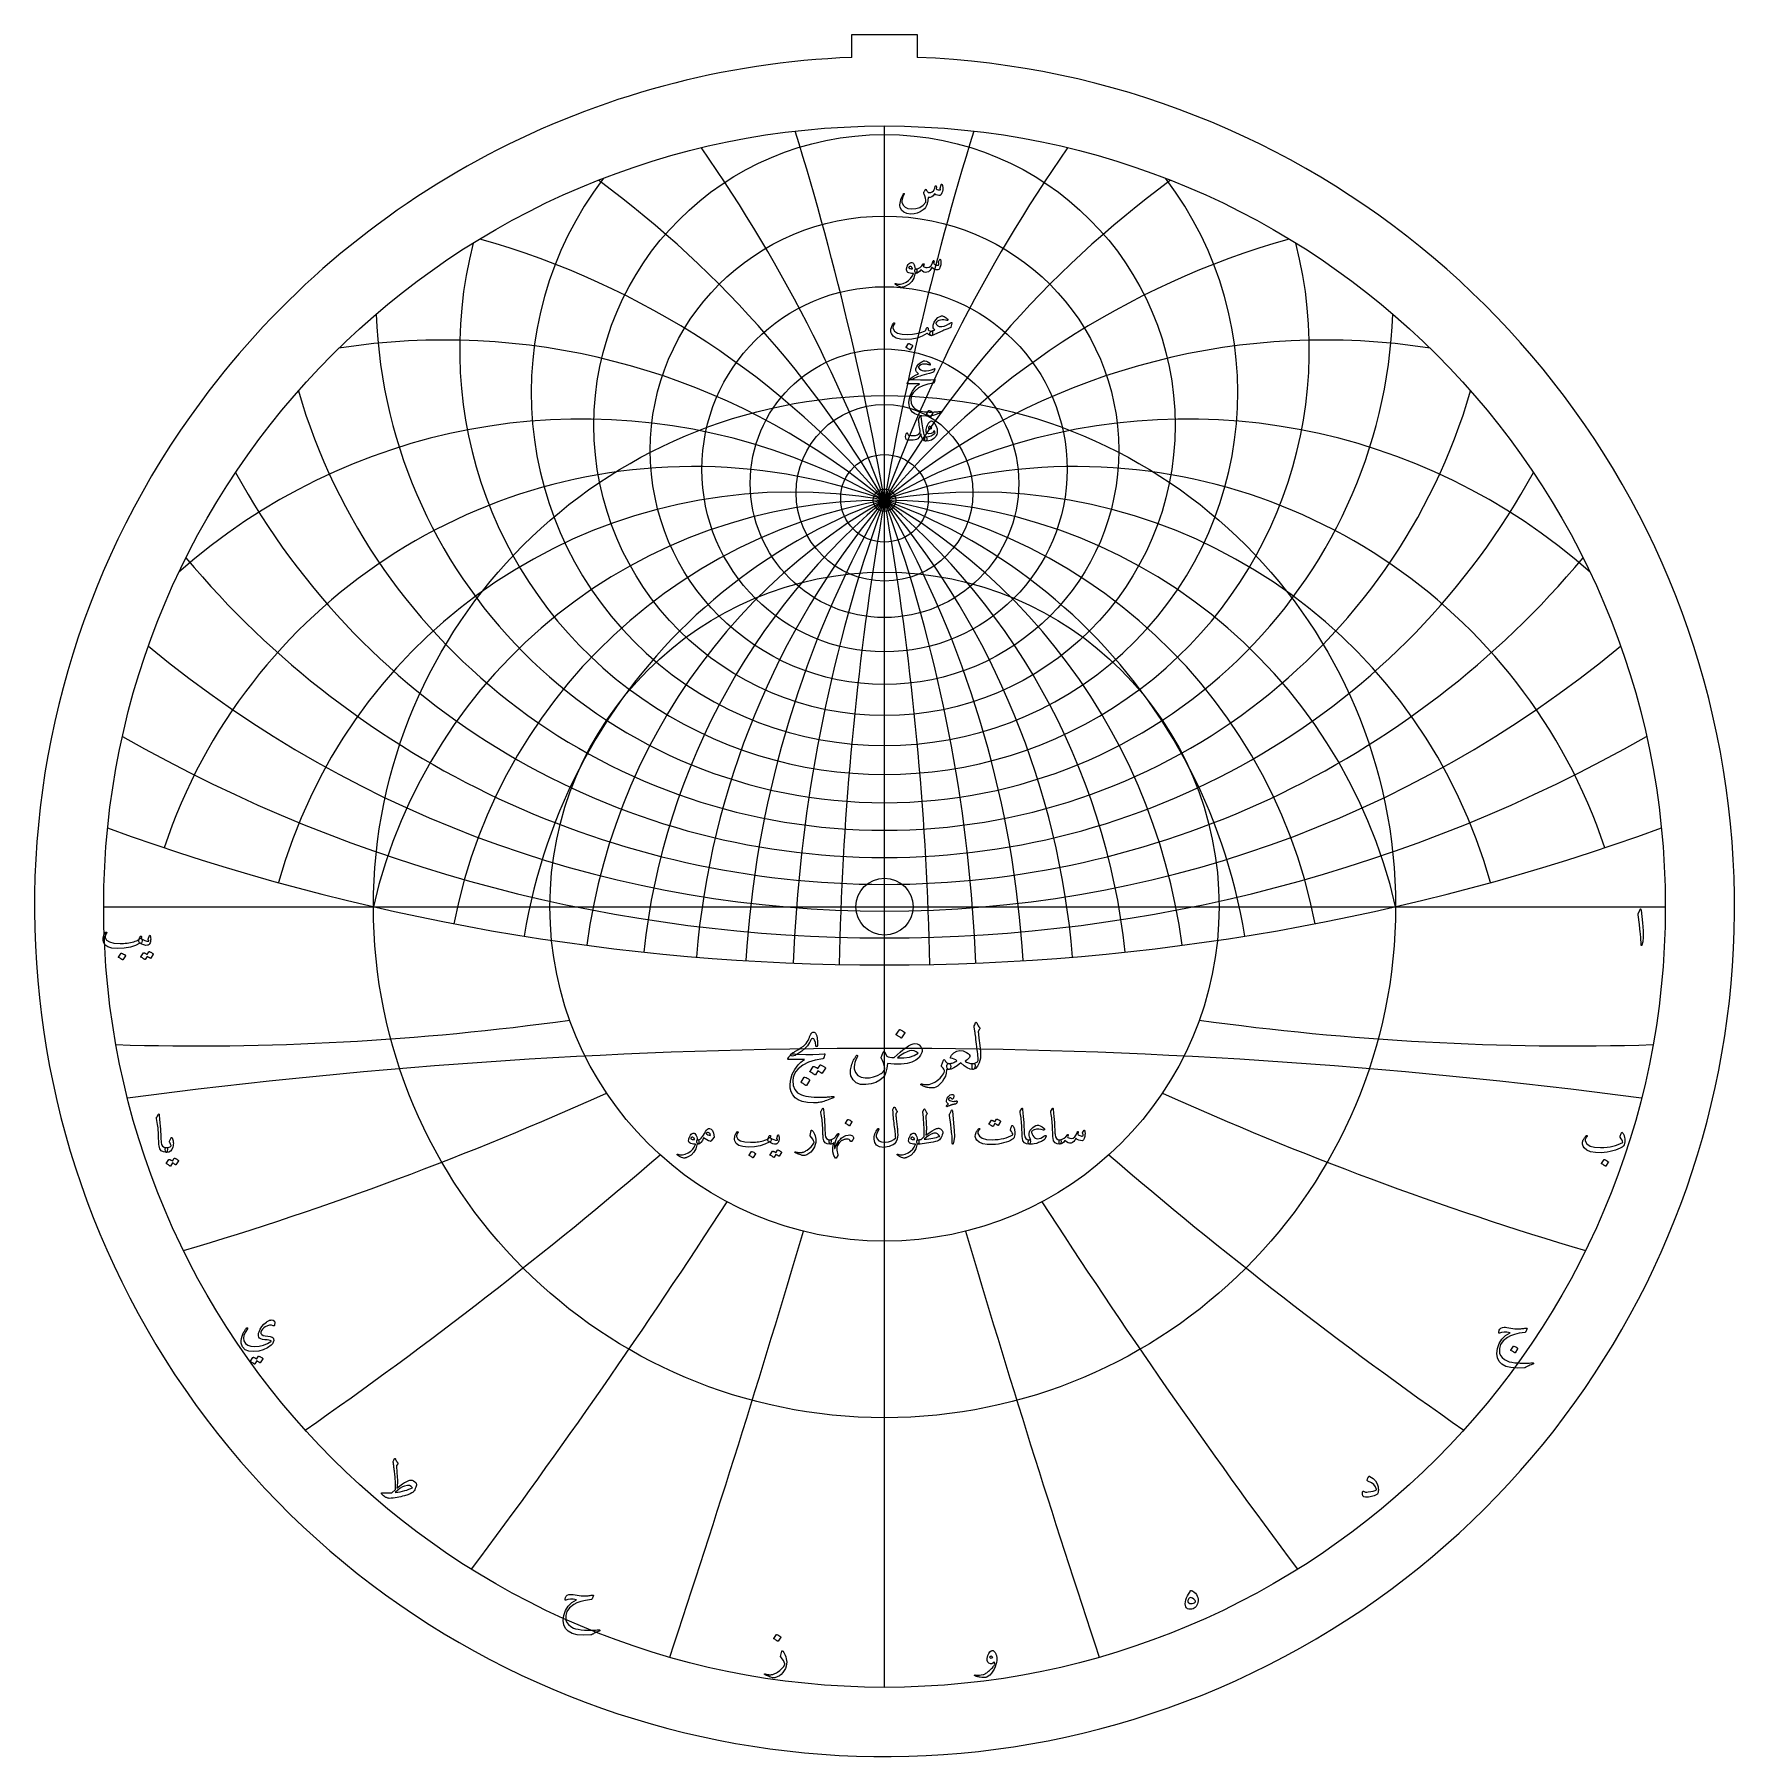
# Model space of a CAD drawing. Header units: millimetres. Extents: x -71 to 71, y -71 to 73.
import ezdxf

# ---------------------------------------------------------------- set-up
doc = ezdxf.new("R2010")
doc.units = ezdxf.units.MM
for name, color, linetype in [('CUT_INNER', 6, 'Continuous'), ('CUT_OUTER', 1, 'Continuous'), ('ENGRAVE', 7, 'Continuous'), ('ENGRAVE_FINE', 8, 'Continuous'), ('TEXT', 5, 'Continuous')]:
    doc.layers.add(name, color=color, linetype=linetype)

msp = doc.modelspace()

# ---------------------------------------------------------------- linework, layer by layer
at = {"layer": 'CUT_INNER'}
msp.add_circle((0, 0), 2.375, dxfattribs=at)
at = {"layer": 'CUT_OUTER'}
for points in [[(-2.7125, 72.6225), (2.7125, 72.6225), (2.7125, 70.7102)], [(-2.7125, 70.7102), (-2.7125, 72.6225)]]:
    msp.add_lwpolyline(points, dxfattribs=at)
for centre, radius, start, end in [((-0.0002, -0.0002), 70.7624, 143.437284, 87.803), ((-0.0008, 0.001), 70.7612, 92.196179, 143.437734)]:
    msp.add_arc(centre, radius, start, end, dxfattribs=at)
at = {"layer": 'ENGRAVE'}
for points in [[(0, -65), (0, 65)], [(-65, 0), (65, 0)], [(0, -65), (0, -27.8517)]]:
    msp.add_lwpolyline(points, dxfattribs=at)
for centre, radius in [((0, 0), 65), ((0, 40.0958), 24.1877), ((0, 38.0006), 19.5001), ((0, 36.4145), 15.2007), ((0, 35.253), 11.1803), ((0, 0), 42.5483), ((0, 34.4592), 7.3529), ((0, 33.9965), 3.6471), ((0, 33.8445), 0.93), ((0, 0), 27.8517)]:
    msp.add_circle(centre, radius, dxfattribs=at)
for centre, radius, start, end in [((0, 42.8241), 29.4086, 142.703677, 37.296323), ((0, 46.3691), 35.3654, 165.445629, 14.554371), ((0, 51.0102), 42.3536, 182.266242, 357.733758), ((0, 57.187), 50.8281, 196.271491, 343.728509), ((0, 65.6302), 61.5333, 208.618835, 331.381165), ((0, -9.8231), 43.6675, 13, 167), ((0, -9.8231), 43.6675, 13, 167), ((0, 77.641), 75.7833, 219.885984, 320.114016), ((0, 95.7759), 96.1472, 230.407962, 309.592038), ((0, 125.8282), 128.4305, 240.399075, 299.600925), ((0, 184.297), 189.1448, 250.00718, 289.99282), ((-57.2098, 213.5097), 225.0994, 268.277295, 277.917813), ((57.2098, 213.5097), 225.0994, 262.082187, 271.722705), ((-138.0923, 239.1829), 279.4428, 286.580492, 294.292906), ((138.0923, 239.1829), 279.4428, 245.707094, 253.419508), ((-260.3033, 260.3033), 370.5752, 304.910892, 310.695203), ((260.3033, 260.3033), 370.5752, 229.304797, 235.089108), ((-478.0949, 276.0282), 553.6937, 323.262141, 327.118348), ((478.0949, 276.0282), 553.6937, 212.881652, 216.737859), ((-1066.3402, 285.725), 1104.7762, 341.6275075, 343.5556111), ((1066.3402, 285.725), 1104.7762, 196.4443889, 198.3724925)]:
    msp.add_arc(centre, radius, start, end, dxfattribs=at)
at = {"layer": 'ENGRAVE_FINE'}
for centre, radius, start, end in [((-247.6507, -9.8231), 251.4712, 1.142219, 17.208163), ((-247.6507, -9.8231), 251.4712, 1.142219, 17.208163), ((247.6507, -9.8231), 251.4712, 162.791837, 178.857781), ((247.6507, -9.8231), 251.4712, 162.791837, 178.857781), ((-119.9755, -9.8231), 127.6752, 2.301826, 34.879831), ((-119.9755, -9.8231), 127.6752, 2.301826, 34.879831), ((119.9755, -9.8231), 127.6752, 145.120169, 177.698174), ((119.9755, -9.8231), 127.6752, 145.120169, 177.698174), ((-75.6343, -9.8231), 87.335, 3.497274, 53.607558), ((-75.6343, -9.8231), 87.335, 3.497274, 53.607558), ((75.6343, -9.8231), 87.335, 126.392442, 176.502726), ((75.6343, -9.8231), 87.335, 126.392442, 176.502726), ((-52.0409, -9.8231), 67.9346, 4.749296, 74.329773), ((-52.0409, -9.8231), 67.9346, 4.749296, 74.329773), ((52.0409, -9.8231), 67.9346, 105.670227, 175.250704), ((52.0409, -9.8231), 67.9346, 105.670227, 175.250704), ((-36.6414, -9.8231), 57.0039, 6.082422, 98.854785), ((-36.6414, -9.8231), 57.0039, 6.082422, 98.854785), ((36.6414, -9.8231), 57.0039, 81.145215, 173.917578), ((36.6414, -9.8231), 57.0039, 81.145215, 173.917578), ((-25.2114, -9.8231), 50.4229, 7.527075, 131.671439), ((-25.2114, -9.8231), 50.4229, 7.527075, 131.671439), ((25.2114, -9.8231), 50.4229, 48.328561, 172.472925), ((25.2114, -9.8231), 50.4229, 48.328561, 172.472925), ((-15.8937, -9.8231), 46.47, 9.12263, 161.516012), ((-15.8937, -9.8231), 46.47, 9.12263, 161.516012), ((15.8937, -9.8231), 46.47, 18.483988, 170.87737), ((15.8937, -9.8231), 46.47, 18.483988, 170.87737), ((-7.6998, -9.8231), 44.3411, 10.922139, 164.534975), ((-7.6998, -9.8231), 44.3411, 10.922139, 164.534975), ((7.6998, -9.8231), 44.3411, 15.465025, 169.077861), ((7.6998, -9.8231), 44.3411, 15.465025, 169.077861), ((0, -493.1581), 481.3584, 82.477815, 97.522185)]:
    msp.add_arc(centre, radius, start, end, dxfattribs=at)
at = {"layer": 'TEXT'}
for points in [[(4.7066, 60.1064), (4.7138, 60.1244), (4.7231, 60.1373), (4.7345, 60.145), (4.7479, 60.1476), (4.7651, 60.1456), (4.7798, 60.1394), (4.792, 60.1291), (4.8015, 60.1146), (4.825, 60.0631), (4.8417, 59.9991), (4.8518, 59.9228), (4.8551, 59.8341), (4.8461, 59.6892), (4.819, 59.5516), (4.7739, 59.4211), (4.7107, 59.2979), (4.6891, 59.2682), (4.6654, 59.2453), (4.6396, 59.229), (4.6117, 59.2195), (4.5109, 59.213), (4.4024, 59.2308), (4.2861, 59.2729), (4.1621, 59.3391), (4.0577, 59.196), (3.9342, 59.1009), (3.7916, 59.0537), (3.63, 59.0545), (3.6247, 58.9675), (3.6171, 58.8838), (3.6072, 58.8035), (3.5949, 58.7266), (3.5804, 58.6524), (3.5635, 58.5806), (3.5443, 58.5112), (3.5227, 58.444), (3.4727, 58.3228), (3.4052, 58.2109), (3.3201, 58.1083), (3.2175, 58.015), (2.9775, 57.8551), (2.7235, 57.7427), (2.4557, 57.6778), (2.1739, 57.6602), (1.8565, 57.7033), (1.6057, 57.816), (1.4213, 57.9982), (1.3035, 58.2501), (1.2875, 58.3409), (1.2849, 58.4481), (1.2958, 58.5719), (1.32, 58.7121), (1.3589, 58.8658), (1.4138, 59.0256), (1.4847, 59.1916), (1.5716, 59.3639), (1.5786, 59.3747), (1.5871, 59.3824), (1.5971, 59.3871), (1.6087, 59.3886), (1.6204, 59.3876), (1.6304, 59.3845), (1.6389, 59.3793), (1.6459, 59.3721), (1.6505, 59.3615), (1.6521, 59.3505), (1.6505, 59.3389), (1.6459, 59.3267), (1.5355, 59.0975), (1.4644, 58.9091), (1.4324, 58.7614), (1.4396, 58.6544), (1.5438, 58.4185), (1.7077, 58.247), (1.9315, 58.14), (2.2151, 58.0975), (2.6116, 58.1228), (2.9473, 58.2233), (3.2221, 58.3991), (3.4361, 58.6502), (3.4354, 58.8158), (3.4083, 58.9906), (3.3549, 59.1746), (3.2752, 59.368), (3.2652, 59.3876), (3.2598, 59.4051), (3.259, 59.4206), (3.2629, 59.434), (3.285, 59.48), (3.3062, 59.5232), (3.3263, 59.5635), (3.3454, 59.6011), (3.3634, 59.6352), (3.3804, 59.6655), (3.3964, 59.6919), (3.4114, 59.7145), (3.4199, 59.724), (3.4289, 59.7279), (3.4384, 59.7261), (3.4485, 59.7186), (3.4537, 59.7129), (3.4609, 59.7042), (3.4702, 59.6923), (3.4815, 59.6774), (3.4944, 59.6593), (3.5083, 59.6382), (3.5233, 59.6139), (3.5393, 59.5866), (3.5717, 59.534), (3.5991, 59.4959), (3.6212, 59.4721), (3.6382, 59.4629), (3.7455, 59.4538), (3.8527, 59.4721), (3.96, 59.5178), (4.0672, 59.5907), (4.1062, 59.6392), (4.1446, 59.7186), (4.1825, 59.829), (4.2199, 59.9702), (4.2235, 59.9836), (4.2302, 59.995), (4.24, 60.0043), (4.2529, 60.0115), (4.265, 60.0161), (4.2766, 60.0177), (4.2877, 60.0161), (4.2982, 60.0115), (4.314, 59.9857), (4.3199, 59.9372), (4.316, 59.8661), (4.3024, 59.7722), (4.3856, 59.7212), (4.4746, 59.6877), (4.5692, 59.6717), (4.6695, 59.6732), (4.6682, 59.7034), (4.6643, 59.7279), (4.6579, 59.7467), (4.6489, 59.7599), (4.6386, 59.7722), (4.6324, 59.7846), (4.6303, 59.797), (4.6324, 59.8094)], [(2.5266, 52.6781), (2.4299, 52.3386), (2.2677, 52.0542), (2.0401, 51.825), (1.7469, 51.651), (1.7059, 51.6333), (1.6655, 51.6175), (1.6255, 51.6034), (1.5861, 51.5912), (1.5474, 51.581), (1.5097, 51.5731), (1.4731, 51.5676), (1.4376, 51.5644), (1.3489, 51.577), (1.2313, 51.6231), (1.0849, 51.7028), (0.9096, 51.816), (0.8907, 51.8322), (0.8797, 51.8479), (0.8763, 51.8632), (0.8807, 51.8779), (0.8905, 51.8892), (0.9034, 51.8944), (0.9194, 51.8933), (0.9384, 51.8861), (1.1207, 51.8271), (1.3252, 51.8273), (1.5518, 51.8869), (1.8006, 52.0057), (2.0037, 52.1437), (2.1718, 52.3058), (2.3048, 52.4922), (2.4028, 52.7029), (2.402, 52.7103), (2.3997, 52.7163), (2.3959, 52.7206), (2.3904, 52.7235), (2.2484, 52.7317), (2.1275, 52.7482), (2.0277, 52.773), (1.9491, 52.806), (1.8882, 52.857), (1.8501, 52.9277), (1.8346, 53.0179), (1.8418, 53.1277), (1.8441, 53.1423), (1.847, 53.1571), (1.8503, 53.1722), (1.8542, 53.1875), (1.8586, 53.2034), (1.8635, 53.22), (1.8689, 53.2374), (1.8748, 53.2556), (1.9233, 53.3734), (1.9821, 53.4711), (2.0512, 53.5487), (2.1306, 53.6062), (2.2118, 53.6377), (2.2863, 53.6372), (2.3541, 53.6047), (2.4152, 53.5402), (2.4686, 53.4505), (2.509, 53.3464), (2.5366, 53.2278), (2.5513, 53.0947), (2.5594, 53.0949), (2.5673, 53.0952), (2.5749, 53.0959), (2.5823, 53.0968), (2.5896, 53.0977), (2.5972, 53.0983), (2.6051, 53.0987), (2.6132, 53.0989), (2.641, 53.0929), (2.6627, 53.0751), (2.6782, 53.0455), (2.6874, 53.004), (2.6913, 52.9583), (2.6905, 52.9122), (2.6851, 52.8655), (2.6751, 52.8184), (2.6619, 52.7768), (2.6472, 52.7472), (2.631, 52.7294), (2.6132, 52.7235), (2.5348, 52.7235), (2.5343, 52.716), (2.5328, 52.7059), (2.5302, 52.6933), (2.5266, 52.6781)], [(2.3286, 53.1401), (2.2853, 53.2156), (2.2378, 53.269), (2.1862, 53.3002), (2.1306, 53.3092), (2.0973, 53.3005), (2.0677, 53.2865), (2.0416, 53.2675), (2.0192, 53.2432), (2.012, 53.2303), (2.0109, 53.2164), (2.0161, 53.2015), (2.0274, 53.1855), (2.07, 53.1481), (2.1316, 53.1226), (2.2123, 53.1089), (2.3121, 53.1071), (2.3224, 53.1092), (2.3286, 53.1154), (2.3306, 53.1257), (2.3286, 53.1401)], [(4.6097, 53.8991), (4.6187, 53.9053), (4.6293, 53.9032), (4.6414, 53.8929), (4.6551, 53.8744), (4.6698, 53.8429), (4.6808, 53.798), (4.6883, 53.7398), (4.6922, 53.6681), (4.6935, 53.5866), (4.6891, 53.5072), (4.679, 53.4299), (4.6633, 53.3546), (4.6174, 53.2082), (4.5664, 53.103), (4.5102, 53.039), (4.4488, 53.0164), (4.3037, 53.0249), (4.1693, 53.0628), (4.0459, 53.13), (3.9332, 53.2267), (3.8558, 53.0744), (3.7641, 52.9555), (3.6578, 52.8702), (3.5372, 52.8184), (3.4106, 52.807), (3.2825, 52.839), (3.1528, 52.9143), (3.0216, 53.0329), (2.9153, 52.8975), (2.8112, 52.8008), (2.7091, 52.7428), (2.6091, 52.7235), (2.589, 52.7348), (2.5699, 52.7689), (2.5518, 52.8256), (2.5348, 52.905), (2.5286, 52.9834), (2.5389, 53.0411), (2.5657, 53.0782), (2.6091, 53.0947), (2.7993, 53.1378), (2.9659, 53.2216), (3.1087, 53.3461), (3.2278, 53.5114), (3.2343, 53.5204), (3.2412, 53.5268), (3.2487, 53.5307), (3.2567, 53.532), (3.2665, 53.5309), (3.2752, 53.5279), (3.283, 53.5227), (3.2897, 53.5155), (3.2936, 53.4933), (3.2845, 53.4557), (3.2626, 53.4026), (3.2278, 53.334), (3.2734, 53.2811), (3.3443, 53.2422), (3.4405, 53.2172), (3.5619, 53.2061), (3.7133, 53.2378), (3.8455, 53.3412), (3.9587, 53.5163), (4.0528, 53.763), (4.0575, 53.7756), (4.0631, 53.7846), (4.0698, 53.79), (4.0776, 53.7919), (4.0892, 53.7908), (4.0992, 53.7877), (4.1077, 53.7826), (4.1147, 53.7754), (4.1198, 53.765), (4.1229, 53.7547), (4.124, 53.7444), (4.1229, 53.7341), (4.0817, 53.5609), (4.1299, 53.5181), (4.1879, 53.4804), (4.2557, 53.4479), (4.3333, 53.4206), (4.4089, 53.4028), (4.4663, 53.3989), (4.5058, 53.409), (4.5272, 53.433), (4.5341, 53.4696), (4.5303, 53.5217), (4.5156, 53.5892), (4.4901, 53.6722), (4.4944, 53.6957), (4.5158, 53.7413), (4.5543, 53.8091), (4.6097, 53.8991)], [(5.6141, 48.577), (5.5316, 48.247), (5.5223, 48.231), (5.5069, 48.216), (5.4852, 48.2021), (5.4574, 48.1892), (5.3956, 48.1674), (5.33, 48.1433), (5.2605, 48.1169), (5.1872, 48.0881), (5.11, 48.0573), (5.0289, 48.0247), (4.9439, 47.9903), (4.8551, 47.9541), (3.9064, 47.5416), (3.8631, 47.5511), (3.828, 47.5797), (3.8012, 47.6274), (3.7826, 47.6942), (3.7795, 47.7651), (3.7991, 47.8252), (3.8414, 47.8744), (3.9064, 47.9128), (3.9145, 47.9166), (3.9306, 47.9237), (3.9547, 47.9341), (3.9868, 47.9479), (4.0266, 47.9648), (4.074, 47.9845), (4.1287, 48.0071), (4.191, 48.0325), (4.1108, 48.1147), (4.06, 48.2047), (4.0386, 48.3024), (4.0466, 48.4078), (4.126, 48.6587), (4.2611, 48.8709), (4.4519, 49.0444), (4.6984, 49.1792), (4.7523, 49.1918), (4.8149, 49.1885), (4.8863, 49.1692), (4.9665, 49.1338), (5.0498, 49.0856), (5.1263, 49.0317), (5.1962, 48.9722), (5.2594, 48.907), (5.2772, 48.883), (5.2852, 48.8606), (5.2834, 48.8397), (5.2718, 48.8203), (5.2542, 48.8054), (5.2346, 48.7976), (5.213, 48.7971), (5.1892, 48.8038), (5.0658, 48.8428), (4.9345, 48.8606), (4.7956, 48.8572), (4.6489, 48.8327), (4.5161, 48.793), (4.4107, 48.7399), (4.3325, 48.6734), (4.2818, 48.5935), (4.2766, 48.5579), (4.29, 48.5171), (4.322, 48.4713), (4.3725, 48.4202), (4.4302, 48.3738), (4.488, 48.3377), (4.5457, 48.3119), (4.6035, 48.2965), (4.7765, 48.2921), (4.9613, 48.3284), (5.1581, 48.4055), (5.3666, 48.5233), (5.3891, 48.5375), (5.411, 48.5512), (5.4324, 48.5643), (5.4533, 48.577), (5.4734, 48.5888), (5.4924, 48.5996), (5.5105, 48.6094), (5.5275, 48.6182), (5.5747, 48.6404), (5.6048, 48.6409), (5.618, 48.6198), (5.6141, 48.577)], [(0.759, 48.5893), (0.7737, 48.6053), (0.7889, 48.612), (0.8046, 48.6094), (0.8209, 48.5976), (0.8332, 48.5821), (0.8374, 48.5646), (0.8332, 48.545), (0.8209, 48.5233), (0.758, 48.4259), (0.7177, 48.3356), (0.7002, 48.2526), (0.7054, 48.1768), (0.8345, 47.9278), (1.0859, 47.754), (1.4595, 47.6555), (1.9552, 47.6323), (2.3231, 47.6594), (2.6761, 47.7159), (3.0141, 47.8017), (3.3371, 47.917), (3.3941, 47.9507), (3.4413, 48.0026), (3.4787, 48.0724), (3.5063, 48.1603), (3.5155, 48.1853), (3.531, 48.2026), (3.5527, 48.2122), (3.5805, 48.214), (3.6004, 48.2055), (3.6145, 48.1882), (3.623, 48.1621), (3.6259, 48.1273), (3.6452, 48.0412), (3.6991, 47.9768), (3.7875, 47.934), (3.9105, 47.9128), (3.9548, 47.903), (3.9848, 47.8778), (4.0002, 47.837), (4.0012, 47.7808), (3.9863, 47.6762), (3.9662, 47.6014), (3.9409, 47.5565), (3.9105, 47.5416), (3.82, 47.5534), (3.7342, 47.589), (3.6529, 47.6483), (3.5764, 47.7313), (3.5699, 47.7347), (3.5588, 47.7324), (3.5431, 47.7244), (3.5227, 47.7107), (3.1381, 47.4941), (2.7184, 47.3395), (2.2636, 47.2466), (1.7737, 47.2157), (1.321, 47.2466), (0.9694, 47.3395), (0.7188, 47.4941), (0.5692, 47.7107), (0.5352, 47.8316), (0.5239, 47.9551), (0.5352, 48.0812), (0.5692, 48.2098), (0.6151, 48.3295), (0.6621, 48.4326), (0.71, 48.5192), (0.759, 48.5893)], [(2.0089, 46.8775), (2.014, 46.8826), (2.0212, 46.8857), (2.0305, 46.8867), (2.0419, 46.8857), (2.1221, 46.8532), (2.1976, 46.8135), (2.2685, 46.7666), (2.3348, 46.7125), (2.3412, 46.7042), (2.344, 46.696), (2.3433, 46.6877), (2.3389, 46.6795), (2.145, 46.366), (2.1378, 46.3585), (2.1285, 46.3567), (2.1172, 46.3605), (2.1037, 46.3701), (2.0921, 46.3783), (2.0738, 46.3907), (2.0488, 46.4072), (2.0171, 46.4278), (1.9782, 46.4526), (1.9315, 46.4815), (1.8771, 46.5145), (1.815, 46.5516), (1.8067, 46.5578), (1.8026, 46.564), (1.8026, 46.5701), (1.8067, 46.5763)], [(4.1848, 44.7849), (4.1882, 44.7557), (4.1693, 44.7013), (4.1284, 44.6217), (4.0652, 44.5167), (4.0518, 44.4997), (4.0363, 44.4858), (4.0188, 44.475), (3.9992, 44.4672), (3.7352, 44.3945), (3.5001, 44.329), (3.2938, 44.2708), (3.1164, 44.2197), (2.9679, 44.1762), (2.8483, 44.1403), (2.7576, 44.1122), (2.6957, 44.0919), (2.1966, 43.8691), (2.1615, 43.8665), (2.1347, 43.8712), (2.1161, 43.883), (2.1058, 43.9021), (2.1056, 43.9091), (2.1089, 43.9176), (2.1159, 43.9276), (2.1264, 43.9392), (2.228, 44.0346), (2.3801, 44.1352), (2.5828, 44.2409), (2.8359, 44.3517), (2.7671, 44.4105), (2.7091, 44.4672), (2.6619, 44.5219), (2.6256, 44.5745), (2.6031, 44.632), (2.5977, 44.7013), (2.6093, 44.7825), (2.6379, 44.8756), (2.6843, 44.9725), (2.7493, 45.0695), (2.8328, 45.1664), (2.9349, 45.2634), (3.0461, 45.3471), (3.1525, 45.4046), (3.2544, 45.4358), (3.3516, 45.4407), (3.4833, 45.4142), (3.6022, 45.3593), (3.7081, 45.276), (3.8012, 45.1644), (3.8094, 45.1504), (3.8136, 45.1375), (3.8136, 45.1257), (3.8094, 45.1149), (3.8004, 45.1048), (3.7898, 45.0994), (3.7777, 45.0986), (3.7641, 45.1025), (3.7033, 45.1218), (3.645, 45.1386), (3.5889, 45.1528), (3.5351, 45.1644), (3.4839, 45.1731), (3.4356, 45.1788), (3.3901, 45.1814), (3.3474, 45.1809), (3.1698, 45.16), (3.0205, 45.1097), (2.8996, 45.03), (2.8071, 44.921), (2.9055, 44.7913), (3.0154, 44.6951), (3.1365, 44.6325), (3.2691, 44.6034), (3.4663, 44.6013), (3.6785, 44.6322), (3.9056, 44.6962), (4.1477, 44.7931), (4.1577, 44.7957), (4.1673, 44.7952), (4.1763, 44.7916), (4.1848, 44.7849)], [(2.4729, 43.8815), (3.0022, 43.8629), (3.4598, 43.8609), (3.8458, 43.8753), (4.1601, 43.9062), (4.1697, 43.9074), (4.1781, 43.9067), (4.1852, 43.9043), (4.191, 43.9), (4.1953, 43.8942), (4.1977, 43.8872), (4.1983, 43.8788), (4.1972, 43.8691), (4.1891, 43.8315), (4.1812, 43.7969), (4.1736, 43.7655), (4.1662, 43.7371), (4.1592, 43.7118), (4.1523, 43.6897), (4.1458, 43.6706), (4.1394, 43.6546), (4.126, 43.6291), (4.1106, 43.6103), (4.093, 43.5981), (4.0734, 43.5927), (3.597, 43.5064), (3.1824, 43.371), (2.8297, 43.1867), (2.5389, 42.9534), (2.392, 42.7855), (2.2852, 42.6079), (2.2187, 42.4205), (2.1924, 42.2232), (2.2177, 41.9136), (2.3182, 41.6612), (2.4941, 41.466), (2.7452, 41.3281), (2.8754, 41.2863), (3.0185, 41.2518), (3.1744, 41.2245), (3.3433, 41.2044), (3.5248, 41.1912), (3.7187, 41.1848), (3.9249, 41.185), (4.1436, 41.192), (4.2213, 41.1964), (4.2977, 41.2013), (4.3729, 41.2067), (4.4467, 41.2126), (4.5188, 41.2191), (4.5885, 41.226), (4.656, 41.2335), (4.7211, 41.2415), (4.7409, 41.2425), (4.7551, 41.2374), (4.7636, 41.226), (4.7664, 41.2085), (4.7649, 41.1881), (4.7603, 41.1724), (4.7525, 41.1613), (4.7417, 41.1549), (4.6252, 41.1056), (4.5148, 41.061), (4.4107, 41.0211), (4.3127, 40.9857), (4.2212, 40.9548), (4.1363, 40.928), (4.0582, 40.9053), (3.9868, 40.8867), (3.9197, 40.8731), (3.8543, 40.861), (3.7907, 40.8504), (3.729, 40.8414), (3.6688, 40.8344), (3.6099, 40.83), (3.5523, 40.8282), (3.4959, 40.829), (3.1113, 40.8589), (2.7906, 40.9239), (2.5338, 41.0239), (2.3409, 41.159), (2.1994, 41.3279), (2.1007, 41.5251), (2.0447, 41.7507), (2.0316, 42.0046), (2.072, 42.3197), (2.1687, 42.6254), (2.3216, 42.9219), (2.5307, 43.2091), (2.6124, 43.296), (2.705, 43.3793), (2.8084, 43.4589), (2.9226, 43.535), (1.9243, 43.5432), (1.9003, 43.5535), (1.8903, 43.5721), (1.8941, 43.5989), (1.9119, 43.634), (1.9455, 43.685), (1.9759, 43.7309), (2.0032, 43.7717), (2.0274, 43.8072), (2.0486, 43.8374), (2.0666, 43.8619), (2.0816, 43.8807), (2.0934, 43.8939), (2.1202, 43.8962), (2.1924, 43.8949), (2.31, 43.89), (2.4729, 43.8815)], [(3.432, 39.1231), (3.4619, 39.1086), (3.4856, 39.0859), (3.5032, 39.055), (3.5145, 39.0158), (3.522, 38.9673), (3.5238, 38.9209), (3.5199, 38.8766), (3.5104, 38.8343), (3.4962, 38.7982), (3.4784, 38.7724), (3.457, 38.757), (3.432, 38.7518), (3.3085, 38.7861), (3.2062, 38.8725), (3.1249, 39.0109), (3.0649, 39.2014), (3.0571, 39.2343), (3.0504, 39.2628), (3.0448, 39.2869), (3.0401, 39.3066), (3.0365, 39.322), (3.0339, 39.3329), (3.0324, 39.3395), (3.0319, 39.3417), (3.0257, 39.3538), (3.0195, 39.3572), (3.0133, 39.3517), (3.0071, 39.3376), (2.937, 39.1793), (2.8586, 39.055), (2.772, 38.9648), (2.6771, 38.9086), (2.5395, 38.8653), (2.3781, 38.8384), (2.193, 38.8281), (1.9841, 38.8343), (1.8446, 38.8774), (1.7686, 38.9818), (1.756, 39.1476), (1.8067, 39.3747), (1.8184, 39.402), (1.8325, 39.4221), (1.8493, 39.435), (1.8686, 39.4407), (1.8877, 39.4389), (1.9037, 39.4293), (1.9166, 39.4121), (1.9264, 39.3871), (1.9473, 39.3337), (1.9728, 39.2932), (2.0029, 39.2656), (2.0377, 39.2509), (2.2329, 39.221), (2.4183, 39.2179), (2.5939, 39.2417), (2.7596, 39.2922), (2.8316, 39.3298), (2.8906, 39.3809), (2.9367, 39.4453), (2.97, 39.5232), (2.9679, 39.5601), (2.9576, 39.6459), (2.9391, 39.7807), (2.9122, 39.9646), (2.8986, 40.0629), (2.8865, 40.1517), (2.8759, 40.231), (2.8669, 40.3008), (2.8591, 40.3604), (2.8524, 40.4096), (2.8468, 40.4481), (2.8421, 40.4761), (2.8383, 40.5189), (2.839, 40.5565), (2.8444, 40.589), (2.8545, 40.6163), (2.8705, 40.6502), (2.8854, 40.6818), (2.8994, 40.7111), (2.9122, 40.738), (2.9239, 40.7626), (2.9339, 40.7849), (2.9424, 40.8049), (2.9494, 40.8226), (2.9566, 40.8367), (2.9659, 40.8463), (2.9772, 40.8512), (2.9906, 40.8514), (3.0053, 40.8458), (3.0164, 40.837), (3.0239, 40.8251), (3.0278, 40.8102), (3.0529, 40.5992), (3.0788, 40.3992), (3.1055, 40.2104), (3.1329, 40.0326), (3.1609, 39.866), (3.1891, 39.7104), (3.2176, 39.5659), (3.2464, 39.4324), (3.2812, 39.3079), (3.3237, 39.2148), (3.374, 39.1532), (3.432, 39.1231)], [(3.9064, 40.4389), (3.9347, 40.4348), (3.9662, 40.4224), (4.0007, 40.4018), (4.0384, 40.3729), (4.1995, 40.2012), (4.3117, 40.0079), (4.3748, 39.7929), (4.389, 39.5562), (4.3764, 39.433), (4.3508, 39.3231), (4.3124, 39.2267), (4.2611, 39.1437), (4.0948, 38.9722), (3.9012, 38.8498), (3.6803, 38.7763), (3.432, 38.7518), (3.407, 38.7577), (3.3856, 38.7755), (3.3678, 38.8052), (3.3536, 38.8467), (3.3483, 38.8696), (3.3449, 38.8931), (3.3432, 38.9171), (3.3433, 38.9416), (3.3447, 38.9658), (3.3469, 38.989), (3.3499, 39.0112), (3.3536, 39.0323), (3.3647, 39.0689), (3.3815, 39.0963), (3.4039, 39.1143), (3.432, 39.1231), (3.6738, 39.1556), (3.8837, 39.2159), (4.0616, 39.3041), (4.2075, 39.4201), (4.2005, 39.4781), (4.192, 39.5242), (4.182, 39.5585), (4.1704, 39.5809), (4.1565, 39.6003), (4.1436, 39.6129), (4.1317, 39.6188), (4.1209, 39.6181), (4.1134, 39.6155), (4.1075, 39.6119), (4.1031, 39.6072), (4.1002, 39.6016), (4.0605, 39.5201), (4.0116, 39.4572), (3.9533, 39.4128), (3.8857, 39.3871), (3.6896, 39.3719), (3.5547, 39.4252), (3.4812, 39.5472), (3.4691, 39.7377), (3.4856, 39.847), (3.5186, 39.9604), (3.5681, 40.078), (3.6341, 40.1997), (3.7037, 40.3044), (3.7723, 40.3791), (3.8399, 40.424), (3.9064, 40.4389)], [(3.6878, 41.3093), (3.6929, 41.3145), (3.7001, 41.3176), (3.7094, 41.3186), (3.7207, 41.3176), (3.8009, 41.2851), (3.8765, 41.2454), (3.9474, 41.1985), (4.0136, 41.1443), (4.0201, 41.1361), (4.0229, 41.1278), (4.0221, 41.1196), (4.0177, 41.1113), (3.8239, 40.7978), (3.8167, 40.7903), (3.8074, 40.7885), (3.796, 40.7924), (3.7826, 40.8019), (3.771, 40.8102), (3.7527, 40.8226), (3.7277, 40.8391), (3.696, 40.8597), (3.6571, 40.8844), (3.6104, 40.9133), (3.556, 40.9463), (3.4939, 40.9834), (3.4856, 40.9896), (3.4815, 40.9958), (3.4815, 41.002), (3.4856, 41.0082)], [(3.7702, 39.9934), (3.7293, 39.9818), (3.697, 39.9512), (3.6736, 39.9014), (3.6589, 39.8326), (3.6591, 39.8217), (3.6599, 39.814), (3.6612, 39.8094), (3.663, 39.8078), (3.7045, 39.7978), (3.7465, 39.7923), (3.7891, 39.7916), (3.8321, 39.7954), (3.87, 39.8034), (3.9012, 39.815), (3.9257, 39.8302), (3.9435, 39.8491), (3.8971, 39.9153), (3.8528, 39.9615), (3.8105, 39.9875), (3.7702, 39.9934)], [(62.8682, -0.2863), (62.9103, -0.2049), (62.9441, -0.1763), (62.9697, -0.2005), (62.987, -0.2775), (63.0882, -1.3555), (63.1485, -2.0172), (63.1619, -2.5457), (63.1287, -2.9412), (63.0486, -3.2035), (63.0341, -3.225), (63.0211, -3.2365), (63.0099, -3.2382), (63.0002, -3.2299), (62.9925, -3.217), (62.987, -3.2002), (62.9837, -3.1796), (62.9826, -3.1551), (62.9826, -2.9646), (62.9738, -2.7624), (62.9562, -2.5488), (62.9298, -2.3235), (62.9241, -2.2647), (62.9067, -2.1057), (62.8779, -1.8467), (62.8374, -1.4875), (62.7406, -0.6911), (62.7384, -0.6488), (62.7406, -0.6097), (62.7472, -0.574), (62.7582, -0.5415)], [(-61.8782, -2.6535), (-61.874, -2.6557), (-61.87, -2.6579), (-61.8663, -2.6601), (-61.8628, -2.6623), (-61.8594, -2.6648), (-61.8557, -2.6678), (-61.8517, -2.6714), (-61.8474, -2.6755), (-61.812, -2.7173), (-61.7979, -2.7767), (-61.8054, -2.8537), (-61.8342, -2.9483), (-61.8609, -3.0058), (-61.8881, -3.0418), (-61.9159, -3.0564), (-61.9442, -3.0495), (-61.9585, -3.0427), (-61.9706, -3.0396), (-61.9805, -3.0405), (-61.9882, -3.0451), (-62.349, -3.2426), (-62.7802, -3.3817), (-63.2818, -3.4626), (-63.8538, -3.4851), (-64.3164, -3.4455), (-64.6656, -3.3399), (-64.9016, -3.1683), (-65.0242, -2.9307), (-65.0432, -2.8185), (-65.0473, -2.7063), (-65.0366, -2.5941), (-65.011, -2.4819), (-64.9761, -2.3827), (-64.9329, -2.2916), (-64.8815, -2.2089), (-64.8218, -2.1343), (-64.8106, -2.125), (-64.7987, -2.1189), (-64.7864, -2.1162), (-64.7734, -2.1167), (-64.7613, -2.122), (-64.7514, -2.1288), (-64.7437, -2.1374), (-64.7382, -2.1475), (-64.7358, -2.1574), (-64.7371, -2.1695), (-64.7424, -2.1838), (-64.7514, -2.2003), (-64.8152, -2.2938), (-64.857, -2.3851), (-64.8768, -2.4742), (-64.8746, -2.5611), (-64.7701, -2.7789), (-64.527, -2.9351), (-64.1453, -3.0297), (-63.625, -3.0627), (-63.4822, -3.0605), (-63.3396, -3.0539), (-63.1973, -3.0429), (-63.0552, -3.0275), (-62.9143, -3.0077), (-62.7753, -2.9835), (-62.6382, -2.9549), (-62.503, -2.9219), (-62.3719, -2.8845), (-62.2643, -2.8471), (-62.1805, -2.8097), (-62.1202, -2.7723), (-62.097, -2.7525), (-62.0757, -2.7283), (-62.0563, -2.6997), (-62.0388, -2.6667), (-62.0225, -2.6299), (-62.0064, -2.5897), (-61.9906, -2.5463), (-61.975, -2.4995), (-61.969, -2.4852), (-61.9596, -2.4731), (-61.947, -2.4632), (-61.931, -2.4555), (-61.914, -2.4514), (-61.898, -2.4522), (-61.8832, -2.458), (-61.8694, -2.4687), (-61.8584, -2.4836), (-61.8518, -2.5017), (-61.8496, -2.5232), (-61.8518, -2.5479)], [(-62.0102, -3.0055), (-62.0581, -2.9602), (-62.0828, -2.9032), (-62.0845, -2.8348), (-62.063, -2.7547), (-62.0166, -2.683), (-61.9739, -2.6392), (-61.9352, -2.6236), (-61.9002, -2.6359), (-61.7352, -2.7451), (-61.5702, -2.8218), (-61.4052, -2.8661), (-61.2402, -2.8779), (-61.2345, -2.8768), (-61.2303, -2.8735), (-61.2279, -2.868), (-61.227, -2.8603), (-61.2312, -2.8458), (-61.2435, -2.824), (-61.2642, -2.7952), (-61.293, -2.7591), (-61.2985, -2.7481), (-61.3018, -2.7371), (-61.3029, -2.7261), (-61.3018, -2.7151), (-61.1962, -2.4115), (-61.1913, -2.4), (-61.1852, -2.3917), (-61.1781, -2.3868), (-61.1698, -2.3851), (-61.1616, -2.3865), (-61.1544, -2.3906), (-61.1484, -2.3975), (-61.1434, -2.4071), (-61.1104, -2.5059), (-61.0906, -2.604), (-61.084, -2.7017), (-61.0906, -2.7987), (-61.1121, -2.9195), (-61.1412, -3.0176), (-61.1781, -3.0933), (-61.2226, -3.1463), (-61.2565, -3.1755), (-61.2875, -3.1969), (-61.3159, -3.2107), (-61.3414, -3.2167), (-61.4888, -3.22), (-61.6494, -3.1859), (-61.8232, -3.1144), (-62.0102, -3.0055)], [(-63.5458, -3.8767), (-63.5403, -3.8712), (-63.5326, -3.8679), (-63.5227, -3.8668), (-63.5106, -3.8679), (-63.4251, -3.9026), (-63.3445, -3.9449), (-63.2689, -3.995), (-63.1982, -4.0527), (-63.1914, -4.0615), (-63.1883, -4.0703), (-63.1892, -4.0791), (-63.1938, -4.0879), (-63.4006, -4.4223), (-63.4083, -4.4303), (-63.4182, -4.4322), (-63.4303, -4.4281), (-63.4446, -4.4179), (-63.457, -4.4091), (-63.4765, -4.3959), (-63.5032, -4.3783), (-63.537, -4.3563), (-63.5786, -4.3299), (-63.6283, -4.2991), (-63.6864, -4.2639), (-63.7526, -4.2243), (-63.7614, -4.2177), (-63.7658, -4.2111), (-63.7658, -4.2045), (-63.7614, -4.1979)], [(-61.227, -3.7535), (-61.2215, -3.748), (-61.2138, -3.7447), (-61.2039, -3.7436), (-61.1918, -3.7447), (-61.1485, -3.761), (-61.1066, -3.7788), (-61.066, -3.7984), (-61.0268, -3.8195), (-60.9888, -3.8426), (-60.9515, -3.8679), (-60.9151, -3.8954), (-60.8794, -3.9251), (-60.8726, -3.9342), (-60.8695, -3.9438), (-60.8704, -3.954), (-60.875, -3.9647), (-61.0862, -4.2991), (-61.092, -4.3035), (-61.1005, -4.3035), (-61.1118, -4.2991), (-61.1258, -4.2903), (-61.1355, -4.2822), (-61.1511, -4.2711), (-61.1729, -4.2569), (-61.2006, -4.2397), (-61.2347, -4.2192), (-61.2754, -4.1952), (-61.3227, -4.1675), (-61.3766, -4.1363), (-61.5438, -4.3959), (-61.5515, -4.4039), (-61.5614, -4.4058), (-61.5735, -4.4017), (-61.5878, -4.3915), (-61.6002, -4.3827), (-61.6197, -4.3695), (-61.6464, -4.3519), (-61.6802, -4.3299), (-61.7218, -4.3035), (-61.7715, -4.2727), (-61.8296, -4.2375), (-61.8958, -4.1979), (-61.9027, -4.1913), (-61.9057, -4.1847), (-61.9049, -4.1781), (-61.9002, -4.1715), (-61.6846, -3.8503), (-61.6791, -3.8448), (-61.6714, -3.8415), (-61.6615, -3.8404), (-61.6494, -3.8415), (-61.6126, -3.8535), (-61.5768, -3.8674), (-61.5422, -3.8832), (-61.5086, -3.9009), (-61.4762, -3.9203), (-61.4448, -3.9411), (-61.4146, -3.9632), (-61.3854, -3.9867)], [(7.4718, -9.9263), (7.5089, -9.8365), (7.5377, -9.7654), (7.5584, -9.7128), (7.5708, -9.6788), (7.5804, -9.6571), (7.5927, -9.6416), (7.6079, -9.6323), (7.6258, -9.6293), (7.646, -9.6327), (7.6629, -9.643), (7.6763, -9.6602), (7.6862, -9.6843), (7.732, -9.8022), (7.7866, -9.9084), (7.8502, -10.0029), (7.9227, -10.0858), (7.943, -10.1122), (7.9489, -10.1421), (7.9403, -10.1755), (7.9173, -10.2123), (7.7962, -10.3828), (7.8045, -10.4591), (7.8127, -10.534), (7.821, -10.6076), (7.8293, -10.6798), (7.8375, -10.7506), (7.8458, -10.82), (7.854, -10.8881), (7.8623, -10.9548), (7.9382, -11.5721), (7.9846, -12.0548), (8.0015, -12.4026), (7.9887, -12.6158), (7.8849, -13.0025), (7.7495, -13.2881), (7.5824, -13.4727), (7.3837, -13.5563), (7.3782, -13.5563), (7.3727, -13.5563), (7.3673, -13.5563), (7.3617, -13.5563), (7.3291, -13.5253), (7.3081, -13.4545), (7.2988, -13.3438), (7.3012, -13.1933), (7.3064, -13.1376), (7.3219, -13.097), (7.3477, -13.0716), (7.3837, -13.0613), (7.5233, -13.0334), (7.6395, -12.9829), (7.7323, -12.9097), (7.8018, -12.8138), (7.7971, -12.6986), (7.7887, -12.5676), (7.7765, -12.4208), (7.7605, -12.2583), (7.7411, -12.0805), (7.7186, -11.8884), (7.693, -11.6818), (7.6643, -11.4608), (7.6378, -11.2435), (7.6134, -11.0483), (7.591, -10.875), (7.5708, -10.7238), (7.5532, -10.5945), (7.5391, -10.4873), (7.5285, -10.402), (7.5213, -10.3388), (7.4662, -10.0253), (7.4645, -9.9943), (7.4649, -9.9675), (7.4673, -9.9448), (7.4718, -9.9263)], [(-7.8622, -12.3683), (-7.8296, -12.3299), (-7.7921, -12.2919), (-7.7498, -12.2543), (-7.7027, -12.217), (-7.6508, -12.1797), (-7.5941, -12.1421), (-7.5326, -12.1041), (-7.4662, -12.0658), (-7.172, -11.8918), (-6.9327, -11.7385), (-6.7485, -11.6058), (-6.6192, -11.4938), (-6.5192, -11.3834), (-6.4336, -11.2669), (-6.3625, -11.1442), (-6.3057, -11.0153), (-6.2812, -10.9508), (-6.2569, -10.8894), (-6.233, -10.8312), (-6.2095, -10.776), (-6.1866, -10.7246), (-6.1648, -10.6777), (-6.144, -10.6352), (-6.1242, -10.5973), (-6.0806, -10.5323), (-6.0321, -10.4859), (-5.9788, -10.458), (-5.9207, -10.4488), (-5.864, -10.458), (-5.8094, -10.4859), (-5.7568, -10.5323), (-5.7062, -10.5973), (-5.6433, -10.7458), (-5.6031, -10.9603), (-5.5856, -11.2408), (-5.5907, -11.5873), (-5.5942, -11.6185), (-5.6045, -11.6409), (-5.6217, -11.6543), (-5.6457, -11.6588), (-5.6705, -11.6539), (-5.6898, -11.6395), (-5.7035, -11.6154), (-5.7117, -11.5818), (-5.754, -11.3171), (-5.8149, -11.128), (-5.8943, -11.0146), (-5.9923, -10.9768), (-6.0173, -10.9812), (-6.0431, -10.9946), (-6.0696, -11.017), (-6.0968, -11.0483), (-6.1088, -11.067), (-6.1229, -11.0902), (-6.139, -11.1179), (-6.1572, -11.15), (-6.1775, -11.1866), (-6.1999, -11.2277), (-6.2243, -11.2732), (-6.2508, -11.3233), (-6.4082, -11.5811), (-6.622, -11.821), (-6.8922, -12.0431), (-7.2188, -12.2473), (-7.2222, -12.2493), (-7.2325, -12.2555), (-7.2497, -12.2658), (-7.2737, -12.2803), (-7.3047, -12.2988), (-7.3425, -12.3215), (-7.3872, -12.3483), (-7.4387, -12.3793), (-7.5477, -12.4281), (-7.6546, -12.4425), (-7.7595, -12.4226), (-7.8622, -12.3683)], [(2.5328, -11.3948), (2.7246, -11.4229), (2.8875, -11.513), (3.0216, -11.6649), (3.1267, -11.8788), (3.1384, -11.9606), (3.1295, -12.052), (3.0999, -12.1531), (3.0497, -12.2638), (2.992, -12.3703), (2.9398, -12.459), (2.893, -12.5298), (2.8517, -12.5828), (2.6111, -12.7808), (2.2852, -12.9348), (1.8741, -13.0448), (1.3778, -13.1108), (1.079, -13.1252), (0.7934, -13.119), (0.5208, -13.0922), (0.2613, -13.0448), (0.2001, -13.448), (0.121, -13.7721), (0.0241, -14.0172), (-0.0907, -14.1833), (-0.3919, -14.4393), (-0.7343, -14.6301), (-1.1179, -14.7556), (-1.5427, -14.8158), (-1.99, -14.7948), (-2.3471, -14.6659), (-2.6142, -14.429), (-2.7912, -14.0843), (-2.8064, -14.0308), (-2.8187, -13.9749), (-2.8284, -13.9167), (-2.8352, -13.856), (-2.8387, -13.7933), (-2.838, -13.7288), (-2.8332, -13.6626), (-2.8243, -13.5948), (-2.805, -13.4746), (-2.7802, -13.3562), (-2.75, -13.2395), (-2.7142, -13.1245), (-2.6733, -13.0116), (-2.6276, -12.9011), (-2.5771, -12.793), (-2.5217, -12.6873), (-2.4972, -12.6443), (-2.4729, -12.6034), (-2.449, -12.5645), (-2.4255, -12.5278), (-2.4026, -12.493), (-2.3808, -12.4604), (-2.36, -12.4298), (-2.3403, -12.4013), (-2.3262, -12.3851), (-2.3114, -12.3751), (-2.2959, -12.3713), (-2.2797, -12.3738), (-2.2626, -12.3803), (-2.2495, -12.3889), (-2.2406, -12.3995), (-2.2357, -12.4123), (-2.2344, -12.4267), (-2.2357, -12.4425), (-2.2399, -12.4597), (-2.2467, -12.4783), (-2.287, -12.5391), (-2.3251, -12.6061), (-2.3612, -12.6793), (-2.3952, -12.7588), (-2.4668, -12.9619), (-2.5107, -13.1534), (-2.5272, -13.3332), (-2.5162, -13.5013), (-2.4135, -13.8206), (-2.2261, -14.0526), (-1.9542, -14.1973), (-1.5977, -14.2548), (-1.2533, -14.2386), (-0.9185, -14.1736), (-0.5933, -14.0598), (-0.2777, -13.8973), (-0.1825, -13.8295), (-0.1004, -13.7474), (-0.0313, -13.6508), (0.0247, -13.5398), (0.0313, -13.5243), (0.0344, -13.5054), (0.034, -13.483), (0.0303, -13.4573), (-0.0182, -13.2111), (-0.0811, -12.9953), (-0.1585, -12.8096), (-0.2502, -12.6543), (-0.2685, -12.6257), (-0.2791, -12.6006), (-0.2822, -12.579), (-0.2777, -12.5608), (-0.1073, -12.1098), (-0.0828, -12.0757), (-0.0591, -12.0616), (-0.0361, -12.0675), (-0.0137, -12.0933), (0.1898, -12.4398), (0.2987, -12.4913), (0.4386, -12.5305), (0.6095, -12.5573), (0.8112, -12.5718), (1.0508, -12.3383), (1.2911, -12.1221), (1.5321, -11.9231), (1.7737, -11.7413), (2.0047, -11.5897), (2.2082, -11.4814), (2.3842, -11.4164), (2.5328, -11.3948)], [(1.2457, -10.2508), (1.2526, -10.2439), (1.2622, -10.2398), (1.2746, -10.2384), (1.2897, -10.2398), (1.3967, -10.2831), (1.4974, -10.336), (1.5919, -10.3986), (1.6802, -10.4708), (1.6888, -10.4818), (1.6926, -10.4928), (1.6916, -10.5038), (1.6858, -10.5148), (1.4273, -10.9328), (1.4176, -10.9427), (1.4053, -10.9451), (1.3901, -10.94), (1.3722, -10.9273), (1.3568, -10.9163), (1.3324, -10.8998), (1.299, -10.8778), (1.2568, -10.8503), (1.2048, -10.8173), (1.1426, -10.7788), (1.0701, -10.7348), (0.9872, -10.6853), (0.9763, -10.677), (0.9708, -10.6688), (0.9708, -10.6605), (0.9763, -10.6523)], [(-7.2683, -12.2748), (-6.5625, -12.2995), (-5.9524, -12.3023), (-5.4378, -12.283), (-5.0187, -12.2418), (-5.0059, -12.2402), (-4.9947, -12.2411), (-4.9852, -12.2443), (-4.9775, -12.25), (-4.9718, -12.2577), (-4.9686, -12.2672), (-4.9677, -12.2784), (-4.9692, -12.2913), (-4.9801, -12.3414), (-4.9906, -12.3875), (-5.0007, -12.4294), (-5.0105, -12.4673), (-5.02, -12.5009), (-5.0291, -12.5305), (-5.0378, -12.5559), (-5.0462, -12.5773), (-5.0641, -12.6113), (-5.0847, -12.6364), (-5.1081, -12.6525), (-5.1342, -12.6598), (-5.7695, -12.7749), (-6.3222, -12.9554), (-6.7925, -13.2012), (-7.1802, -13.5123), (-7.3762, -13.736), (-7.5185, -13.9729), (-7.6072, -14.2228), (-7.6422, -14.4858), (-7.6086, -14.8986), (-7.4745, -15.2351), (-7.2401, -15.4953), (-6.9052, -15.6793), (-6.7317, -15.7349), (-6.5409, -15.781), (-6.3329, -15.8174), (-6.1077, -15.8443), (-5.8658, -15.8618), (-5.6072, -15.8704), (-5.3323, -15.87), (-5.0407, -15.8608), (-4.9371, -15.8549), (-4.8352, -15.8484), (-4.735, -15.8412), (-4.6365, -15.8333), (-4.5404, -15.8247), (-4.4474, -15.8154), (-4.3575, -15.8054), (-4.2707, -15.7948), (-4.2443, -15.7934), (-4.2254, -15.8003), (-4.214, -15.8154), (-4.2102, -15.8388), (-4.2123, -15.8659), (-4.2185, -15.8869), (-4.2288, -15.9017), (-4.2432, -15.9103), (-4.3986, -15.9759), (-4.5457, -16.0354), (-4.6846, -16.0887), (-4.8152, -16.1358), (-4.9373, -16.177), (-5.0504, -16.2128), (-5.1545, -16.243), (-5.2497, -16.2678), (-5.3393, -16.286), (-5.4264, -16.3021), (-5.5112, -16.3162), (-5.5935, -16.3283), (-5.6738, -16.3375), (-5.7523, -16.3434), (-5.8291, -16.3458), (-5.9042, -16.3448), (-6.4171, -16.3049), (-6.8447, -16.2183), (-7.1871, -16.0849), (-7.4442, -15.9048), (-7.633, -15.6796), (-7.7646, -15.4166), (-7.8392, -15.1158), (-7.8567, -14.7773), (-7.8028, -14.3572), (-7.6739, -13.9495), (-7.47, -13.5542), (-7.1912, -13.1713), (-7.0823, -13.0554), (-6.9589, -12.9444), (-6.821, -12.8382), (-6.6687, -12.7368), (-7.9997, -12.7258), (-8.0317, -12.712), (-8.0451, -12.6873), (-8.04, -12.6515), (-8.0162, -12.6048), (-7.9716, -12.5367), (-7.931, -12.4755), (-7.8946, -12.4212), (-7.8622, -12.3738), (-7.8341, -12.3335), (-7.81, -12.3009), (-7.7901, -12.2758), (-7.7742, -12.2583), (-7.7385, -12.2552), (-7.6422, -12.2569), (-7.4855, -12.2634), (-7.2683, -12.2748)], [(2.8022, -12.2088), (2.6335, -12.0802), (2.4571, -12.0025), (2.2732, -11.9757), (2.0817, -11.9998), (1.8741, -12.073), (1.6363, -12.1936), (1.3681, -12.3617), (1.0697, -12.5773), (1.6132, -12.579), (2.0831, -12.5181), (2.4795, -12.3947), (2.8022, -12.2088)], [(4.7492, -13.2153), (4.9198, -12.7753), (4.9387, -12.7402), (4.9569, -12.723), (4.9744, -12.7237), (4.9912, -12.7423), (5.0373, -12.8193), (5.082, -12.8853), (5.1253, -12.9403), (5.1672, -12.9843), (5.2133, -13.0179), (5.2635, -13.042), (5.3178, -13.0564), (5.3762, -13.0613), (5.434, -13.0764), (5.4752, -13.1218), (5.5, -13.1974), (5.5083, -13.3033), (5.5, -13.4098), (5.4752, -13.4875), (5.434, -13.5363), (5.3762, -13.5563), (5.3319, -13.5583), (5.2869, -13.559), (5.2412, -13.5583), (5.1947, -13.5563), (5.1868, -13.5583), (5.1796, -13.5645), (5.1731, -13.5748), (5.1672, -13.5893), (5.1377, -13.8495), (5.0655, -14.1021), (4.9507, -14.3472), (4.7933, -14.5848), (4.6176, -14.7913), (4.4481, -14.9436), (4.2848, -15.0416), (4.1277, -15.0853), (3.9799, -15.0966), (3.8445, -15.0976), (3.7214, -15.0883), (3.6107, -15.0688), (3.5566, -15.0536), (3.4987, -15.0358), (3.437, -15.0151), (3.3715, -14.9918), (3.3026, -14.9649), (3.2306, -14.934), (3.1555, -14.8989), (3.0772, -14.8598), (3.0577, -14.8508), (3.0429, -14.8405), (3.0329, -14.8288), (3.0277, -14.8158), (3.0243, -14.7982), (3.025, -14.7841), (3.0298, -14.7735), (3.0388, -14.7663), (3.0504, -14.7597), (3.0635, -14.7566), (3.0779, -14.757), (3.0938, -14.7608), (3.267, -14.7958), (3.4292, -14.813), (3.5805, -14.8123), (3.7208, -14.7938), (3.8595, -14.7571), (3.9951, -14.7078), (4.1276, -14.6458), (4.257, -14.571), (4.3837, -14.4839), (4.5079, -14.3847), (4.6298, -14.2735), (4.7492, -14.1503), (4.839, -14.0378), (4.9101, -13.9261), (4.9627, -13.8151), (4.9968, -13.7048), (4.9868, -13.6278), (4.9459, -13.5398), (4.874, -13.4408), (4.7713, -13.3308), (4.7534, -13.307), (4.7438, -13.2799), (4.7424, -13.2493), (4.7492, -13.2153)], [(7.3837, -13.0613), (7.4642, -13.0733), (7.5185, -13.1094), (7.5467, -13.1695), (7.5488, -13.2538), (7.5219, -13.384), (7.4855, -13.4779), (7.4394, -13.5353), (7.3837, -13.5563), (7.1304, -13.5332), (6.8764, -13.4311), (6.6217, -13.25), (6.3662, -12.9898), (6.0442, -13.2397), (5.7709, -13.4174), (5.5464, -13.5229), (5.3707, -13.5563), (5.3127, -13.5432), (5.2649, -13.504), (5.2274, -13.4387), (5.2003, -13.3473), (5.1923, -13.2263), (5.2181, -13.1383), (5.2776, -13.0833), (5.3707, -13.0613), (5.4555, -13.053), (5.5392, -13.0393), (5.6219, -13.02), (5.7035, -12.9953), (5.7841, -12.9647), (5.8637, -12.9279), (5.9422, -12.8849), (6.0198, -12.8358), (5.9245, -12.7581), (5.8094, -12.6955), (5.6743, -12.6481), (5.5192, -12.6158), (5.5052, -12.6099), (5.4959, -12.5979), (5.4914, -12.5797), (5.4917, -12.5553), (5.5179, -12.471), (5.5742, -12.3779), (5.6609, -12.2758), (5.7777, -12.1648), (6.0215, -12.0187), (6.2796, -11.9654), (6.5522, -12.0049), (6.8392, -12.1373), (6.9609, -12.2218), (7.0455, -12.305), (7.0929, -12.3868), (7.1032, -12.4673), (7.073, -12.5539), (6.9987, -12.6488), (6.8805, -12.7519), (6.7182, -12.8633), (6.8341, -12.9499), (6.9836, -13.0118), (7.1668, -13.0489), (7.3837, -13.0613)], [(-6.6797, -14.1998), (-6.6729, -14.1929), (-6.6632, -14.1888), (-6.6509, -14.1874), (-6.6357, -14.1888), (-6.5288, -14.2321), (-6.4281, -14.285), (-6.3336, -14.3476), (-6.2452, -14.4198), (-6.2367, -14.4308), (-6.2329, -14.4418), (-6.2339, -14.4528), (-6.2397, -14.4638), (-6.4982, -14.8818), (-6.5079, -14.8917), (-6.5202, -14.8941), (-6.5354, -14.889), (-6.5532, -14.8763), (-6.5687, -14.8653), (-6.5931, -14.8488), (-6.6265, -14.8268), (-6.6687, -14.7993), (-6.7207, -14.7663), (-6.7829, -14.7278), (-6.8554, -14.6838), (-6.9383, -14.6343), (-6.9492, -14.626), (-6.9547, -14.6178), (-6.9547, -14.6095), (-6.9492, -14.6013)], [(-5.3598, -13.1933), (-5.3529, -13.1864), (-5.3432, -13.1823), (-5.3309, -13.1809), (-5.3157, -13.1823), (-5.2616, -13.2025), (-5.2092, -13.2249), (-5.1585, -13.2493), (-5.1095, -13.2758), (-5.0619, -13.3046), (-5.0153, -13.3363), (-4.9698, -13.3706), (-4.9253, -13.4078), (-4.9167, -13.4191), (-4.9129, -13.4311), (-4.9139, -13.4438), (-4.9197, -13.4573), (-5.1837, -13.8753), (-5.191, -13.8808), (-5.2016, -13.8808), (-5.2157, -13.8753), (-5.2332, -13.8643), (-5.2453, -13.8541), (-5.2649, -13.8402), (-5.292, -13.8225), (-5.3267, -13.801), (-5.3694, -13.7754), (-5.4202, -13.7453), (-5.4794, -13.7108), (-5.5467, -13.6718), (-5.7557, -13.9963), (-5.7654, -14.0062), (-5.7777, -14.0086), (-5.7929, -14.0035), (-5.8107, -13.9908), (-5.8262, -13.9798), (-5.8506, -13.9633), (-5.884, -13.9413), (-5.9262, -13.9138), (-5.9782, -13.8808), (-6.0404, -13.8423), (-6.1129, -13.7983), (-6.1957, -13.7488), (-6.2043, -13.7405), (-6.2081, -13.7323), (-6.2071, -13.724), (-6.2012, -13.7158), (-5.9317, -13.3143), (-5.9249, -13.3074), (-5.9152, -13.3033), (-5.9029, -13.3019), (-5.8877, -13.3033), (-5.8417, -13.3182), (-5.797, -13.3356), (-5.7537, -13.3553), (-5.7117, -13.3775), (-5.6712, -13.4017), (-5.632, -13.4277), (-5.5942, -13.4554), (-5.5577, -13.4848)], [(5.9132, -16.43), (5.8594, -16.4401), (5.8095, -16.4496), (5.7635, -16.4586), (5.7214, -16.4671), (5.6833, -16.4754), (5.6497, -16.4836), (5.6204, -16.4919), (5.5956, -16.5001), (5.5703, -16.5095), (5.5399, -16.5213), (5.5043, -16.5353), (5.4636, -16.5517), (5.4177, -16.5706), (5.3666, -16.5924), (5.3104, -16.617), (5.2491, -16.6445), (5.2241, -16.6528), (5.2027, -16.6528), (5.1849, -16.6445), (5.1707, -16.628), (5.1622, -16.5875), (5.1862, -16.5403), (5.2426, -16.4865), (5.3316, -16.4259), (5.2635, -16.3872), (5.2119, -16.3454), (5.1769, -16.3006), (5.1583, -16.2526), (5.1547, -16.1621), (5.1769, -16.0639), (5.2248, -15.9579), (5.2986, -15.8443), (5.3865, -15.7424), (5.477, -15.672), (5.57, -15.6331), (5.6657, -15.6256), (5.7191, -15.639), (5.7554, -15.6669), (5.7747, -15.7092), (5.7771, -15.7659), (5.7678, -15.8272), (5.7523, -15.8834), (5.7307, -15.9345), (5.7028, -15.9804), (5.675, -16.0126), (5.6492, -16.0268), (5.6255, -16.0229), (5.6038, -16.001), (5.5791, -15.9683), (5.5502, -15.9443), (5.5172, -15.9291), (5.4801, -15.9226), (5.4411, -15.9226), (5.4068, -15.9309), (5.3772, -15.9474), (5.3522, -15.9721), (5.3339, -16.002), (5.3285, -16.0299), (5.3359, -16.0557), (5.3563, -16.0794), (5.4326, -16.1358), (5.5254, -16.1773), (5.6348, -16.2039), (5.7606, -16.2155), (5.7715, -16.2151), (5.7838, -16.214), (5.7973, -16.212), (5.8121, -16.2093), (5.8282, -16.2061), (5.8456, -16.2026), (5.8643, -16.1989), (5.8843, -16.1949), (5.906, -16.1909), (5.9256, -16.1871), (5.9431, -16.1837), (5.9586, -16.1804), (5.9722, -16.1777), (5.9843, -16.1758), (5.9949, -16.1746), (6.0039, -16.1743), (6.021, -16.1761), (6.0349, -16.1815), (6.0457, -16.1905), (6.0534, -16.2031), (6.0583, -16.2152), (6.0607, -16.2268), (6.0604, -16.2379), (6.0576, -16.2485), (6.0176, -16.3233), (5.9802, -16.3784), (5.9454, -16.414), (5.9132, -16.43)], [(-5.1501, -16.8095), (-5.1421, -16.7971), (-5.1346, -16.7889), (-5.1276, -16.7848), (-5.1212, -16.7848), (-5.1114, -16.7902), (-5.1026, -16.8064), (-5.0949, -16.8335), (-5.0882, -16.8714), (-5.0542, -17.1795), (-5.0263, -17.4643), (-5.0047, -17.726), (-4.9892, -17.9645), (-4.9793, -18.1684), (-4.9701, -18.3512), (-4.9617, -18.5129), (-4.9541, -18.6534), (-4.9476, -18.7727), (-4.9423, -18.871), (-4.9383, -18.9481), (-4.9356, -19.004), (-4.899, -19.1716), (-4.818, -19.2948), (-4.6927, -19.3737), (-4.5231, -19.4083), (-4.4759, -19.4206), (-4.4457, -19.4495), (-4.4326, -19.4949), (-4.4364, -19.5568), (-4.4558, -19.6542), (-4.4767, -19.7238), (-4.4991, -19.7656), (-4.5231, -19.7795), (-4.7618, -19.7481), (-4.9376, -19.6537), (-5.0505, -19.4964), (-5.1006, -19.2763), (-5.1084, -19.1709), (-5.1155, -19.0654), (-5.1218, -18.9595), (-5.1274, -18.8534), (-5.1324, -18.7471), (-5.1372, -18.6405), (-5.1417, -18.5336), (-5.1459, -18.4265), (-5.1537, -18.2222), (-5.1645, -18.0382), (-5.1784, -17.8747), (-5.1954, -17.7314), (-5.2155, -17.5939), (-5.2388, -17.4473), (-5.265, -17.2917), (-5.2944, -17.1271), (-5.2983, -17.0975), (-5.2975, -17.0704), (-5.2921, -17.0459), (-5.2821, -17.024)], [(0.7817, -16.7105), (0.7889, -16.6979), (0.7982, -16.6888), (0.8095, -16.6834), (0.8229, -16.6816), (0.8363, -16.6839), (0.8477, -16.6909), (0.857, -16.7025), (0.8642, -16.7188), (0.9026, -16.8134), (0.9436, -16.8951), (0.9872, -16.9639), (1.0333, -17.0199), (1.047, -17.04), (1.0508, -17.0632), (1.0449, -17.0895), (1.0292, -17.1189), (1.0191, -17.1331), (1.0096, -17.1467), (1.0006, -17.1599), (0.9921, -17.1725), (0.9841, -17.1844), (0.9766, -17.1952), (0.9696, -17.205), (0.9632, -17.2138), (0.9524, -17.2297), (0.9446, -17.2488), (0.94, -17.271), (0.9384, -17.2963), (0.9433, -17.3675), (0.9498, -17.4453), (0.9578, -17.5294), (0.9673, -17.6201), (0.9781, -17.7171), (0.99, -17.8206), (1.0029, -17.9306), (1.0168, -18.047), (1.0324, -18.1631), (1.0462, -18.2723), (1.0582, -18.3746), (1.0684, -18.4698), (1.077, -18.5584), (1.0844, -18.6405), (1.0904, -18.7162), (1.0952, -18.7854), (1.1006, -18.9903), (1.0838, -19.1845), (1.0449, -19.3678), (0.9838, -19.5403), (0.9243, -19.6416), (0.8322, -19.7352), (0.7077, -19.821), (0.5507, -19.8991), (0.3805, -19.9638), (0.2207, -20.0095), (0.0712, -20.036), (-0.0681, -20.0435), (-0.4166, -19.9956), (-0.6662, -19.8641), (-0.8168, -19.6491), (-0.8683, -19.3505), (-0.8503, -19.128), (-0.792, -18.9102), (-0.6935, -18.6969), (-0.5548, -18.4884), (-0.5442, -18.4763), (-0.5332, -18.4688), (-0.5216, -18.4659), (-0.5094, -18.4678), (-0.4965, -18.4727), (-0.4868, -18.4791), (-0.48, -18.4871), (-0.4764, -18.4966), (-0.4739, -18.5108), (-0.4744, -18.5245), (-0.478, -18.5376), (-0.4847, -18.5503), (-0.5793, -18.7346), (-0.6445, -18.8916), (-0.6804, -19.0213), (-0.6868, -19.1236), (-0.618, -19.3441), (-0.4692, -19.498), (-0.2405, -19.5854), (0.0681, -19.6063), (0.3462, -19.5761), (0.5827, -19.5062), (0.7773, -19.3967), (0.9302, -19.2474), (0.927, -19.1753), (0.9214, -19.0911), (0.9136, -18.9949), (0.9034, -18.8864), (0.8906, -18.7657), (0.875, -18.6322), (0.8566, -18.4862), (0.8353, -18.3275), (0.8152, -18.1638), (0.7961, -18.0027), (0.7781, -17.8441), (0.7611, -17.6881), (0.7453, -17.5347), (0.7312, -17.3839), (0.7185, -17.2357), (0.7074, -17.09), (0.6909, -16.9498), (0.6917, -16.9338), (0.694, -16.9188), (0.6979, -16.9049), (0.7033, -16.892)], [(3.2979, -16.859), (3.3077, -16.8484), (3.3165, -16.8415), (3.3242, -16.8381), (3.3309, -16.8384), (3.3389, -16.842), (3.3464, -16.8487), (3.3534, -16.8585), (3.3598, -16.8714), (3.386, -16.9271), (3.4109, -16.9786), (3.4344, -17.0261), (3.4567, -17.0694), (3.478, -17.1081), (3.4985, -17.1416), (3.5182, -17.1699), (3.5372, -17.1931), (3.5511, -17.2122), (3.5557, -17.2323), (3.5511, -17.2535), (3.5372, -17.2756), (3.4547, -17.3788), (3.4441, -17.3965), (3.4372, -17.4169), (3.4338, -17.4399), (3.4341, -17.4654), (3.4475, -17.66), (3.4588, -17.8315), (3.4681, -17.9797), (3.4753, -18.1048), (3.4807, -18.2068), (3.4846, -18.2863), (3.4869, -18.343), (3.4877, -18.377), (3.4868, -18.4776), (3.4841, -18.5729), (3.4796, -18.6632), (3.4733, -18.7483), (3.4654, -18.8282), (3.4562, -18.9029), (3.4458, -18.9726), (3.4341, -19.037), (3.7143, -18.8225), (3.9569, -18.6575), (4.1619, -18.542), (4.3292, -18.476), (4.4037, -18.4585), (4.4705, -18.4513), (4.5295, -18.4543), (4.5808, -18.4678), (4.6533, -18.5054), (4.7221, -18.5647), (4.7873, -18.6456), (4.8489, -18.7483), (4.8585, -18.7727), (4.8623, -18.8008), (4.8605, -18.8326), (4.8531, -18.8679), (4.8121, -18.9947), (4.7633, -19.1154), (4.7069, -19.2298), (4.6427, -19.3381), (4.5803, -19.4077), (4.4921, -19.4681), (4.3782, -19.5191), (4.2384, -19.5609), (4.0514, -19.6023), (3.8656, -19.6398), (3.6812, -19.6734), (3.498, -19.7032), (3.3164, -19.7288), (3.1365, -19.7501), (2.9585, -19.767), (2.7823, -19.7795), (2.7625, -19.7738), (2.7442, -19.7568), (2.7274, -19.7285), (2.7122, -19.6888), (2.6988, -19.64), (2.6916, -19.5928), (2.6905, -19.5472), (2.6957, -19.5031), (2.7073, -19.4647), (2.7256, -19.4361), (2.7506, -19.4173), (2.7823, -19.4083), (2.8245, -19.4059), (2.8643, -19.4031), (2.9018, -19.3997), (2.937, -19.3959), (2.9699, -19.392), (3.0004, -19.3887), (3.0287, -19.3858), (3.0546, -19.3835), (3.2856, -19.1608), (3.2876, -19.1511), (3.2897, -19.1386), (3.2918, -19.1232), (3.2938, -19.1051), (3.2959, -19.0841), (3.2979, -19.0602), (3.3, -19.0335), (3.3021, -19.004), (3.3039, -18.9719), (3.3052, -18.9375), (3.3059, -18.9007), (3.3062, -18.8617), (3.3062, -18.8206), (3.3062, -18.7776), (3.3062, -18.7329), (3.3062, -18.6864), (3.3057, -18.6338), (3.3041, -18.5709), (3.3015, -18.4977), (3.2979, -18.4141), (3.2933, -18.3208), (3.2876, -18.2182), (3.2809, -18.1063), (3.2732, -17.9851), (3.2554, -17.7162), (3.2392, -17.5035), (3.2245, -17.347), (3.2113, -17.2468), (3.2007, -17.1823), (3.1938, -17.1333), (3.1904, -17.0998), (3.1907, -17.0818), (3.2032, -17.0477), (3.216, -17.0158), (3.229, -16.9858), (3.2422, -16.958), (3.2558, -16.9317), (3.2696, -16.9064), (3.2836, -16.8822), (3.2979, -16.859)], [(5.5378, -17.0158), (5.5773, -16.9394), (5.609, -16.9126), (5.6329, -16.9353), (5.6492, -17.0075), (5.7441, -18.0181), (5.8005, -18.6384), (5.8132, -19.1339), (5.782, -19.5047), (5.7069, -19.7506), (5.6933, -19.7707), (5.6812, -19.7816), (5.6706, -19.7831), (5.6616, -19.7754), (5.6543, -19.7633), (5.6492, -19.7475), (5.6461, -19.7282), (5.6451, -19.7053), (5.6451, -19.5266), (5.6368, -19.3371), (5.6203, -19.1368), (5.5956, -18.9256), (5.5901, -18.8705), (5.5739, -18.7214), (5.5468, -18.4786), (5.5089, -18.1419), (5.4182, -17.3953), (5.4161, -17.3556), (5.4182, -17.3189), (5.4244, -17.2854), (5.4347, -17.255)], [(11.4283, -16.8095), (11.4363, -16.7971), (11.4438, -16.7889), (11.4507, -16.7848), (11.4572, -16.7848), (11.467, -16.7902), (11.4757, -16.8064), (11.4835, -16.8335), (11.4902, -16.8714), (11.5242, -17.1795), (11.5521, -17.4643), (11.5737, -17.726), (11.5892, -17.9645), (11.5991, -18.1684), (11.6083, -18.3512), (11.6166, -18.5129), (11.6242, -18.6534), (11.6308, -18.7727), (11.6361, -18.871), (11.6401, -18.9481), (11.6428, -19.004), (11.6794, -19.1716), (11.7604, -19.2948), (11.8857, -19.3737), (12.0553, -19.4083), (12.1025, -19.4206), (12.1327, -19.4495), (12.1458, -19.4949), (12.1419, -19.5568), (12.1226, -19.6542), (12.1017, -19.7238), (12.0793, -19.7656), (12.0553, -19.7795), (11.8166, -19.7481), (11.6408, -19.6537), (11.5278, -19.4964), (11.4778, -19.2763), (11.4699, -19.1709), (11.4629, -19.0654), (11.4565, -18.9595), (11.451, -18.8534), (11.446, -18.7471), (11.4412, -18.6405), (11.4367, -18.5336), (11.4324, -18.4265), (11.4247, -18.2222), (11.4139, -18.0382), (11.4, -17.8747), (11.3829, -17.7314), (11.3628, -17.5939), (11.3396, -17.4473), (11.3133, -17.2917), (11.2839, -17.1271), (11.2801, -17.0975), (11.2808, -17.0704), (11.2863, -17.0459), (11.2963, -17.024)], [(13.9817, -16.8095), (13.9897, -16.7971), (13.9972, -16.7889), (14.0041, -16.7848), (14.0106, -16.7848), (14.0204, -16.7902), (14.0291, -16.8064), (14.0369, -16.8335), (14.0436, -16.8714), (14.0776, -17.1795), (14.1054, -17.4643), (14.1271, -17.726), (14.1426, -17.9645), (14.1525, -18.1684), (14.1616, -18.3512), (14.17, -18.5129), (14.1776, -18.6534), (14.1842, -18.7727), (14.1895, -18.871), (14.1935, -18.9481), (14.1962, -19.004), (14.2328, -19.1716), (14.3137, -19.2948), (14.439, -19.3737), (14.6087, -19.4083), (14.6559, -19.4206), (14.686, -19.4495), (14.6992, -19.4949), (14.6953, -19.5568), (14.676, -19.6542), (14.6551, -19.7238), (14.6327, -19.7656), (14.6087, -19.7795), (14.37, -19.7481), (14.1941, -19.6537), (14.0812, -19.4964), (14.0312, -19.2763), (14.0233, -19.1709), (14.0162, -19.0654), (14.0099, -18.9595), (14.0044, -18.8534), (13.9993, -18.7471), (13.9946, -18.6405), (13.9901, -18.5336), (13.9858, -18.4265), (13.9781, -18.2222), (13.9672, -18.0382), (13.9533, -17.8747), (13.9363, -17.7314), (13.9162, -17.5939), (13.893, -17.4473), (13.8667, -17.2917), (13.8373, -17.1271), (13.8334, -17.0975), (13.8342, -17.0704), (13.8396, -17.0459), (13.8497, -17.024)], [(-60.4447, -17.2877), (-60.4362, -17.2745), (-60.4282, -17.2657), (-60.4208, -17.2613), (-60.4139, -17.2613), (-60.4035, -17.2671), (-60.3941, -17.2844), (-60.3859, -17.3133), (-60.3787, -17.3537), (-60.3424, -17.6823), (-60.3127, -17.9862), (-60.2896, -18.2653), (-60.2731, -18.5197), (-60.2625, -18.7372), (-60.2528, -18.9322), (-60.2438, -19.1046), (-60.2357, -19.2545), (-60.2287, -19.3818), (-60.2231, -19.4866), (-60.2188, -19.5688), (-60.2159, -19.6285), (-60.1769, -19.8072), (-60.0905, -19.9387), (-59.9569, -20.0228), (-59.7759, -20.0597), (-59.7256, -20.0729), (-59.6934, -20.1037), (-59.6794, -20.1521), (-59.6835, -20.2181), (-59.7041, -20.322), (-59.7264, -20.3963), (-59.7503, -20.4408), (-59.7759, -20.4557), (-60.0306, -20.4221), (-60.2181, -20.3215), (-60.3386, -20.1537), (-60.3919, -19.9189), (-60.4003, -19.8065), (-60.4079, -19.6939), (-60.4146, -19.581), (-60.4205, -19.4679), (-60.4259, -19.3544), (-60.431, -19.2407), (-60.4358, -19.1267), (-60.4403, -19.0125), (-60.4486, -18.7945), (-60.4601, -18.5983), (-60.475, -18.4238), (-60.4931, -18.2711), (-60.5146, -18.1244), (-60.5393, -17.968), (-60.5674, -17.8021), (-60.5987, -17.6265), (-60.6028, -17.5949), (-60.602, -17.566), (-60.5962, -17.5399), (-60.5855, -17.5165)], [(-14.5674, -18.4678), (-14.4383, -18.5136), (-14.3313, -18.6431), (-14.2465, -18.856), (-14.1838, -19.1525), (-14.1815, -19.1739), (-14.1828, -19.1927), (-14.1877, -19.209), (-14.1962, -19.2226), (-14.4231, -19.5073), (-14.4388, -19.5245), (-14.4571, -19.5351), (-14.478, -19.539), (-14.5014, -19.5361), (-14.6556, -19.4835), (-14.8005, -19.4165), (-14.9361, -19.335), (-15.0624, -19.2391), (-15.1643, -19.4755), (-15.2759, -19.6444), (-15.3973, -19.7457), (-15.5286, -19.7795), (-15.5433, -19.7741), (-15.5585, -19.7578), (-15.5742, -19.7308), (-15.5904, -19.6929), (-15.6154, -19.599), (-15.6245, -19.5238), (-15.6175, -19.467), (-15.5946, -19.4289), (-15.5812, -19.4199), (-15.5657, -19.4134), (-15.5482, -19.4095), (-15.5286, -19.4083), (-15.4347, -19.3923), (-15.3429, -19.3484), (-15.2532, -19.2768), (-15.1656, -19.1773), (-15.1271, -19.1195), (-15.0697, -19.0246), (-14.9931, -18.8926), (-14.8974, -18.7235), (-14.8227, -18.6116), (-14.7428, -18.5317), (-14.6577, -18.4837), (-14.5674, -18.4678)], [(-6.0988, -18.6286), (-6.0965, -18.6212), (-6.0937, -18.6152), (-6.0903, -18.6108), (-6.0864, -18.608), (-6.0748, -18.607), (-6.0607, -18.6121), (-6.0439, -18.6235), (-6.0246, -18.641), (-5.9493, -18.7305), (-5.8843, -18.8338), (-5.8297, -18.9512), (-5.7853, -19.0824), (-5.7508, -19.2237), (-5.7296, -19.3629), (-5.7219, -19.5), (-5.7276, -19.6351), (-5.7642, -19.813), (-5.8245, -19.9837), (-5.9085, -20.1471), (-6.0163, -20.3034), (-6.1452, -20.4449), (-6.2927, -20.5602), (-6.4587, -20.6491), (-6.6433, -20.7118), (-6.6928, -20.7223), (-6.7423, -20.7252), (-6.7918, -20.7203), (-6.8413, -20.7076), (-6.9554, -20.6678), (-7.0584, -20.6308), (-7.1503, -20.5966), (-7.2311, -20.5653), (-7.3006, -20.5368), (-7.3585, -20.5112), (-7.4048, -20.4884), (-7.4394, -20.4684), (-7.4467, -20.4622), (-7.4518, -20.456), (-7.4549, -20.4498), (-7.4559, -20.4436), (-7.4552, -20.4356), (-7.4528, -20.4282), (-7.449, -20.4212), (-7.4436, -20.4148), (-7.4366, -20.4099), (-7.4281, -20.4075), (-7.418, -20.4078), (-7.4064, -20.4106), (-7.3358, -20.4296), (-7.2683, -20.4452), (-7.2038, -20.4574), (-7.1424, -20.4663), (-7.0837, -20.4719), (-7.0269, -20.4741), (-6.9723, -20.4729), (-6.9197, -20.4684), (-6.8672, -20.46), (-6.813, -20.4472), (-6.7569, -20.4301), (-6.699, -20.4086), (-6.6393, -20.3824), (-6.5778, -20.3513), (-6.5145, -20.3154), (-6.4494, -20.2745), (-6.2666, -20.143), (-6.1102, -20.0002), (-5.98, -19.846), (-5.8761, -19.6805), (-5.8694, -19.6671), (-5.8658, -19.6516), (-5.8652, -19.6341), (-5.8678, -19.6145), (-5.9111, -19.4987), (-5.9792, -19.3701), (-6.072, -19.2286), (-6.1896, -19.0741), (-6.1947, -19.0643), (-6.1978, -19.0556), (-6.1988, -19.0478), (-6.1978, -19.0411)], [(-3.0504, -17.7253), (-3.0453, -17.7201), (-3.0381, -17.717), (-3.0288, -17.716), (-3.0174, -17.717), (-2.9373, -17.7495), (-2.8617, -17.7892), (-2.7908, -17.8361), (-2.7246, -17.8903), (-2.7181, -17.8985), (-2.7153, -17.9068), (-2.7161, -17.915), (-2.7204, -17.9233), (-2.9143, -18.2368), (-2.9215, -18.2442), (-2.9308, -18.246), (-2.9422, -18.2422), (-2.9556, -18.2326), (-2.9672, -18.2244), (-2.9855, -18.212), (-3.0105, -18.1955), (-3.0422, -18.1749), (-3.0811, -18.1501), (-3.1278, -18.1213), (-3.1822, -18.0883), (-3.2443, -18.0511), (-3.2526, -18.0449), (-3.2567, -18.0388), (-3.2567, -18.0326), (-3.2526, -18.0264)], [(10.6776, -18.245), (10.7053, -18.2798), (10.7307, -18.3182), (10.7537, -18.3602), (10.7745, -18.4059), (10.7929, -18.4549), (10.809, -18.5069), (10.8228, -18.5621), (10.8343, -18.6204), (10.8493, -18.7374), (10.8529, -18.8534), (10.8451, -18.9684), (10.8261, -19.0824), (10.7972, -19.184), (10.7601, -19.2659), (10.7147, -19.3283), (10.6611, -19.3711), (10.4909, -19.4611), (10.3104, -19.5413), (10.1197, -19.6117), (9.9186, -19.6723), (9.7072, -19.7225), (9.4854, -19.762), (9.2534, -19.7906), (9.0111, -19.8084), (8.5568, -19.8037), (8.184, -19.7403), (7.8927, -19.6181), (7.6828, -19.4371), (7.5967, -19.2956), (7.557, -19.1432), (7.5637, -18.98), (7.6168, -18.806), (7.6347, -18.7685), (7.6555, -18.7302), (7.6791, -18.6911), (7.7055, -18.6513), (7.7348, -18.6107), (7.7669, -18.5693), (7.8018, -18.5272), (7.8396, -18.4843), (7.8522, -18.4721), (7.8653, -18.4647), (7.879, -18.4618), (7.8932, -18.4636), (7.9027, -18.4672), (7.9107, -18.4739), (7.9172, -18.4837), (7.9221, -18.4966), (7.9244, -18.5087), (7.9231, -18.5203), (7.9182, -18.5314), (7.9097, -18.542), (7.8744, -18.584), (7.8427, -18.6276), (7.8146, -18.6727), (7.7901, -18.7194), (7.7733, -18.764), (7.7643, -18.807), (7.763, -18.8485), (7.7694, -18.8885), (7.8983, -19.1218), (8.1407, -19.2855), (8.4965, -19.3796), (8.9657, -19.4041), (9.2236, -19.3942), (9.4695, -19.3727), (9.7032, -19.3395), (9.9247, -19.2948), (10.1345, -19.2385), (10.3326, -19.1706), (10.5191, -19.091), (10.6941, -18.9999), (10.677, -18.9148), (10.6384, -18.8204), (10.578, -18.7168), (10.4961, -18.6039), (10.4935, -18.5931), (10.494, -18.5729), (10.4976, -18.5436), (10.5043, -18.5049), (10.5061, -18.501), (10.5074, -18.4977), (10.5082, -18.4948), (10.5084, -18.4925), (10.5218, -18.4399), (10.5414, -18.3811), (10.5672, -18.3162), (10.5992, -18.245), (10.6134, -18.2233), (10.6312, -18.2161), (10.6526, -18.2233), (10.6776, -18.245)], [(9.3328, -17.6964), (9.338, -17.6912), (9.3452, -17.6881), (9.3545, -17.6871), (9.3658, -17.6881), (9.4064, -17.7033), (9.4457, -17.7201), (9.4838, -17.7384), (9.5205, -17.7583), (9.5562, -17.7799), (9.5911, -17.8036), (9.6253, -17.8294), (9.6587, -17.8573), (9.6651, -17.8658), (9.668, -17.8748), (9.6672, -17.8843), (9.6628, -17.8944), (9.4648, -18.2079), (9.4594, -18.212), (9.4514, -18.212), (9.4408, -18.2079), (9.4277, -18.1996), (9.4187, -18.192), (9.404, -18.1816), (9.3836, -18.1683), (9.3576, -18.1522), (9.3256, -18.133), (9.2874, -18.1104), (9.2431, -18.0845), (9.1926, -18.0553), (9.0358, -18.2986), (9.0286, -18.3061), (9.0193, -18.3079), (9.008, -18.304), (8.9946, -18.2945), (8.983, -18.2863), (8.9647, -18.2739), (8.9396, -18.2574), (8.9079, -18.2368), (8.869, -18.212), (8.8223, -18.1831), (8.7679, -18.1501), (8.7058, -18.113), (8.6994, -18.1068), (8.6965, -18.1006), (8.6973, -18.0944), (8.7017, -18.0883), (8.9038, -17.7871), (8.909, -17.782), (8.9162, -17.7789), (8.9255, -17.7778), (8.9368, -17.7789), (8.9714, -17.7901), (9.0049, -17.8031), (9.0374, -17.8179), (9.0688, -17.8346), (9.0992, -17.8527), (9.1286, -17.8722), (9.157, -17.893), (9.1843, -17.915)], [(13.4454, -19.1071), (13.3341, -19.3546), (13.3199, -19.3791), (13.3062, -19.399), (13.2931, -19.4142), (13.2804, -19.4248), (13.2162, -19.4687), (13.1474, -19.5098), (13.0739, -19.5481), (12.9958, -19.5836), (12.9133, -19.6167), (12.8267, -19.648), (12.7359, -19.6775), (12.6411, -19.7053), (12.4637, -19.7486), (12.3069, -19.7754), (12.1708, -19.7857), (12.0553, -19.7795), (12.0112, -19.7594), (11.9821, -19.7197), (11.9679, -19.6604), (11.9687, -19.5815), (11.9793, -19.5103), (11.9945, -19.4578), (12.0143, -19.4237), (12.0388, -19.4083), (12.0429, -19.4083), (12.0471, -19.4083), (12.0512, -19.4083), (12.0553, -19.4083), (12.086, -19.4113), (12.1162, -19.4124), (12.1458, -19.4113), (12.1749, -19.4083), (12.1249, -19.3343), (12.0862, -19.2525), (12.0589, -19.1631), (12.0429, -19.0659), (12.0406, -18.8919), (12.0708, -18.7369), (12.1334, -18.601), (12.2286, -18.4843), (12.351, -18.3752), (12.4709, -18.2914), (12.5882, -18.2329), (12.7029, -18.1996), (12.8267, -18.1999), (12.9669, -18.246), (13.1237, -18.3381), (13.2969, -18.476), (13.3165, -18.4974), (13.3258, -18.5203), (13.3248, -18.5448), (13.3134, -18.5709), (13.2972, -18.591), (13.2773, -18.6018), (13.2539, -18.6034), (13.2268, -18.5956), (13.0327, -18.5394), (12.838, -18.5193), (12.6429, -18.5353), (12.4472, -18.5874), (12.3696, -18.6201), (12.31, -18.6565), (12.2685, -18.6964), (12.2451, -18.74), (12.2394, -18.7952), (12.2554, -18.8658), (12.293, -18.9519), (12.3523, -19.0535), (12.4245, -19.1561), (12.4926, -19.2329), (12.5565, -19.284), (12.6163, -19.3093), (12.7465, -19.3221), (12.8772, -19.3072), (13.0084, -19.2644), (13.1402, -19.1938), (13.2598, -19.1113), (13.3217, -19.0721), (13.3712, -19.0494), (13.4083, -19.0432), (13.4331, -19.0535), (13.4431, -19.0661), (13.4485, -19.0793), (13.4493, -19.0929), (13.4454, -19.1071)], [(16.6093, -18.6039), (16.6183, -18.5977), (16.6289, -18.5998), (16.641, -18.6101), (16.6547, -18.6286), (16.6694, -18.6601), (16.6805, -18.7049), (16.6879, -18.7632), (16.6918, -18.8349), (16.6931, -18.9163), (16.6887, -18.9958), (16.6787, -19.0731), (16.6629, -19.1484), (16.617, -19.2948), (16.566, -19.4), (16.5098, -19.4639), (16.4484, -19.4866), (16.3033, -19.4781), (16.169, -19.4402), (16.0455, -19.3729), (15.9328, -19.2763), (15.8555, -19.4286), (15.7637, -19.5475), (15.6575, -19.6328), (15.5368, -19.6846), (15.4102, -19.696), (15.2821, -19.664), (15.1524, -19.5887), (15.0212, -19.4701), (14.915, -19.6055), (14.8108, -19.7022), (14.7087, -19.7602), (14.6087, -19.7795), (14.5886, -19.7682), (14.5695, -19.7341), (14.5515, -19.6774), (14.5344, -19.598), (14.5282, -19.5196), (14.5386, -19.4619), (14.5654, -19.4248), (14.6087, -19.4083), (14.799, -19.3652), (14.9655, -19.2814), (15.1083, -19.1569), (15.2274, -18.9916), (15.2339, -18.9826), (15.2408, -18.9762), (15.2483, -18.9723), (15.2563, -18.971), (15.2661, -18.972), (15.2749, -18.9751), (15.2826, -18.9803), (15.2893, -18.9875), (15.2932, -19.0097), (15.2842, -19.0473), (15.2622, -19.1004), (15.2274, -19.169), (15.2731, -19.2219), (15.344, -19.2608), (15.4401, -19.2858), (15.5616, -19.2969), (15.7129, -19.2652), (15.8452, -19.1618), (15.9583, -18.9867), (16.0524, -18.74), (16.0571, -18.7274), (16.0627, -18.7183), (16.0695, -18.7129), (16.0772, -18.7111), (16.0888, -18.7122), (16.0988, -18.7153), (16.1074, -18.7204), (16.1143, -18.7276), (16.1195, -18.7379), (16.1226, -18.7483), (16.1236, -18.7586), (16.1226, -18.7689), (16.0813, -18.9421), (16.1295, -18.9849), (16.1875, -19.0226), (16.2553, -19.0551), (16.3329, -19.0824), (16.4085, -19.1002), (16.466, -19.104), (16.5054, -19.094), (16.5268, -19.07), (16.5338, -19.0334), (16.5299, -18.9813), (16.5152, -18.9138), (16.4897, -18.8308), (16.4941, -18.8073), (16.5155, -18.7617), (16.5539, -18.6939), (16.6093, -18.6039)], [(-59.5119, -19.5273), (-59.3887, -19.2545), (-59.3706, -19.2245), (-59.3513, -19.2138), (-59.331, -19.2223), (-59.3095, -19.2501), (-59.2699, -19.3333), (-59.2391, -19.42), (-59.2171, -19.5104), (-59.2039, -19.6043), (-59.1998, -19.7023), (-59.205, -19.805), (-59.2196, -19.9124), (-59.2435, -20.0245), (-59.3164, -20.2131), (-59.4294, -20.3479), (-59.5826, -20.4287), (-59.7759, -20.4557), (-59.7982, -20.4417), (-59.821, -20.3996), (-59.8444, -20.3295), (-59.8683, -20.2313), (-59.8752, -20.1788), (-59.8738, -20.1356), (-59.8642, -20.1018), (-59.8463, -20.0773), (-59.832, -20.0679), (-59.8155, -20.0619), (-59.7968, -20.0591), (-59.7759, -20.0597), (-59.6541, -20.0558), (-59.5482, -20.0311), (-59.4583, -19.9854), (-59.3843, -19.9189), (-59.381, -19.9137), (-59.3799, -19.9068), (-59.381, -19.8983), (-59.3843, -19.8881), (-59.4016, -19.8259), (-59.4272, -19.7627), (-59.461, -19.6983), (-59.5031, -19.6329), (-59.5169, -19.6081), (-59.5229, -19.5823), (-59.5213, -19.5553), (-59.5119, -19.5273)], [(-15.6111, -19.8249), (-15.7077, -20.1644), (-15.8699, -20.4488), (-16.0976, -20.678), (-16.3907, -20.852), (-16.4317, -20.8697), (-16.4722, -20.8855), (-16.5121, -20.8996), (-16.5516, -20.9118), (-16.5902, -20.922), (-16.6279, -20.9299), (-16.6645, -20.9354), (-16.7001, -20.9386), (-16.7888, -20.926), (-16.9063, -20.8798), (-17.0528, -20.8002), (-17.2281, -20.687), (-17.2469, -20.6708), (-17.258, -20.655), (-17.2613, -20.6398), (-17.2569, -20.6251), (-17.2471, -20.6138), (-17.2343, -20.6086), (-17.2183, -20.6097), (-17.1992, -20.6169), (-17.0169, -20.6759), (-16.8125, -20.6757), (-16.5859, -20.6161), (-16.3371, -20.4973), (-16.1339, -20.3593), (-15.9658, -20.1972), (-15.8328, -20.0108), (-15.7348, -19.8001), (-15.7356, -19.7927), (-15.7379, -19.7867), (-15.7418, -19.7823), (-15.7472, -19.7795), (-15.8892, -19.7713), (-16.0102, -19.7548), (-16.1099, -19.73), (-16.1886, -19.697), (-16.2494, -19.646), (-16.2876, -19.5753), (-16.303, -19.4851), (-16.2958, -19.3753), (-16.2935, -19.3607), (-16.2907, -19.3459), (-16.2873, -19.3308), (-16.2834, -19.3154), (-16.2791, -19.2996), (-16.2742, -19.283), (-16.2687, -19.2656), (-16.2628, -19.2474), (-16.2143, -19.1296), (-16.1556, -19.0318), (-16.0865, -18.9542), (-16.0071, -18.8968), (-15.9259, -18.8653), (-15.8513, -18.8658), (-15.7835, -18.8983), (-15.7224, -18.9628), (-15.6691, -19.0525), (-15.6286, -19.1566), (-15.601, -19.2752), (-15.5863, -19.4083), (-15.5782, -19.4081), (-15.5703, -19.4077), (-15.5627, -19.4071), (-15.5554, -19.4062), (-15.548, -19.4053), (-15.5404, -19.4046), (-15.5326, -19.4043), (-15.5244, -19.4041), (-15.4966, -19.4101), (-15.4749, -19.4278), (-15.4595, -19.4575), (-15.4502, -19.499), (-15.4463, -19.5446), (-15.4471, -19.5908), (-15.4525, -19.6374), (-15.4626, -19.6846), (-15.4757, -19.7261), (-15.4904, -19.7558), (-15.5066, -19.7736), (-15.5244, -19.7795), (-15.6028, -19.7795), (-15.6033, -19.787), (-15.6049, -19.797), (-15.6075, -19.8097), (-15.6111, -19.8249)], [(-15.8091, -19.3629), (-15.8524, -19.2873), (-15.8998, -19.234), (-15.9514, -19.2028), (-16.0071, -19.1938), (-16.0403, -19.2025), (-16.07, -19.2164), (-16.096, -19.2355), (-16.1184, -19.2598), (-16.1257, -19.2726), (-16.1267, -19.2866), (-16.1215, -19.3015), (-16.1102, -19.3175), (-16.0676, -19.3549), (-16.006, -19.3804), (-15.9253, -19.3941), (-15.8256, -19.3959), (-15.8153, -19.3938), (-15.8091, -19.3876), (-15.807, -19.3773), (-15.8091, -19.3629)], [(-14.8644, -18.872), (-14.7871, -18.9365), (-14.6994, -18.9896), (-14.6015, -19.0313), (-14.4932, -19.0618), (-14.4991, -18.9805), (-14.521, -18.9143), (-14.5589, -18.863), (-14.6128, -18.8266), (-14.6749, -18.8078), (-14.7376, -18.8091), (-14.8008, -18.8305), (-14.8644, -18.872)], [(-9.5102, -19.235), (-9.5062, -19.2371), (-9.5025, -19.2391), (-9.499, -19.2412), (-9.4958, -19.2433), (-9.4925, -19.2456), (-9.489, -19.2484), (-9.4853, -19.2518), (-9.4813, -19.2556), (-9.4481, -19.2948), (-9.4349, -19.3505), (-9.4419, -19.4227), (-9.4689, -19.5114), (-9.4939, -19.5653), (-9.5195, -19.599), (-9.5455, -19.6127), (-9.5721, -19.6063), (-9.5855, -19.5998), (-9.5968, -19.597), (-9.6061, -19.5977), (-9.6133, -19.6021), (-9.9516, -19.7872), (-10.3558, -19.9177), (-10.8261, -19.9935), (-11.3623, -20.0146), (-11.796, -19.9775), (-12.1234, -19.8785), (-12.3446, -19.7176), (-12.4596, -19.4949), (-12.4774, -19.3897), (-12.4812, -19.2845), (-12.4712, -19.1793), (-12.4472, -19.0741), (-12.4144, -18.9811), (-12.374, -18.8957), (-12.3258, -18.8181), (-12.2698, -18.7483), (-12.2592, -18.7395), (-12.2482, -18.7338), (-12.2366, -18.7312), (-12.2244, -18.7318), (-12.2131, -18.7367), (-12.2038, -18.7431), (-12.1966, -18.7511), (-12.1914, -18.7606), (-12.1891, -18.7699), (-12.1904, -18.7813), (-12.1953, -18.7947), (-12.2038, -18.8101), (-12.2636, -18.8978), (-12.3028, -18.9834), (-12.3214, -19.0669), (-12.3193, -19.1484), (-12.2213, -19.3526), (-11.9934, -19.499), (-11.6356, -19.5877), (-11.1478, -19.6186), (-11.0139, -19.6166), (-10.8802, -19.6104), (-10.7468, -19.6001), (-10.6136, -19.5856), (-10.4815, -19.5671), (-10.3512, -19.5444), (-10.2227, -19.5176), (-10.0959, -19.4866), (-9.973, -19.4516), (-9.8722, -19.4165), (-9.7935, -19.3814), (-9.7371, -19.3464), (-9.7153, -19.3278), (-9.6953, -19.3051), (-9.6771, -19.2783), (-9.6608, -19.2474), (-9.6454, -19.2128), (-9.6303, -19.1752), (-9.6155, -19.1345), (-9.6009, -19.0906), (-9.5953, -19.0772), (-9.5865, -19.0659), (-9.5746, -19.0566), (-9.5597, -19.0494), (-9.5437, -19.0455), (-9.5288, -19.0463), (-9.5148, -19.0517), (-9.5019, -19.0618), (-9.4916, -19.0757), (-9.4854, -19.0927), (-9.4834, -19.1128), (-9.4854, -19.136)], [(-9.6339, -19.565), (-9.6788, -19.5225), (-9.702, -19.4691), (-9.7035, -19.4049), (-9.6834, -19.3299), (-9.6399, -19.2626), (-9.5999, -19.2216), (-9.5636, -19.2069), (-9.5308, -19.2185), (-9.3761, -19.3209), (-9.2214, -19.3928), (-9.0668, -19.4343), (-8.9121, -19.4454), (-8.9066, -19.4443), (-8.9028, -19.4413), (-8.9005, -19.4361), (-8.8997, -19.4289), (-8.9036, -19.4152), (-8.9152, -19.3948), (-8.9345, -19.3678), (-8.9616, -19.334), (-8.9667, -19.3237), (-8.9698, -19.3134), (-8.9708, -19.3031), (-8.9698, -19.2928), (-8.8708, -19.0081), (-8.8662, -18.9973), (-8.8605, -18.9896), (-8.8538, -18.9849), (-8.8461, -18.9834), (-8.8383, -18.9847), (-8.8316, -18.9885), (-8.826, -18.995), (-8.8213, -19.004), (-8.7904, -19.0966), (-8.7718, -19.1886), (-8.7656, -19.2801), (-8.7718, -19.3711), (-8.7919, -19.4843), (-8.8193, -19.5763), (-8.8538, -19.6472), (-8.8956, -19.697), (-8.9273, -19.7243), (-8.9564, -19.7444), (-8.983, -19.7573), (-9.0069, -19.763), (-9.1451, -19.7661), (-9.2957, -19.7341), (-9.4586, -19.6671), (-9.6339, -19.565)], [(-3.8631, -19.7465), (-3.9084, -19.844), (-3.9414, -19.9466), (-3.9621, -20.0543), (-3.9703, -20.1673), (-3.9667, -20.2848), (-3.9518, -20.4065), (-3.9255, -20.5323), (-3.8878, -20.6623), (-3.8832, -20.6795), (-3.8816, -20.6942), (-3.8832, -20.7063), (-3.8878, -20.7159), (-4.0363, -20.9263), (-4.05, -20.9415), (-4.0621, -20.95), (-4.0727, -20.9518), (-4.0817, -20.9469), (-4.223, -20.7048), (-4.2921, -20.4075), (-4.289, -20.0551), (-4.2137, -19.6475), (-4.2856, -19.7053), (-4.3612, -19.7465), (-4.4403, -19.7713), (-4.5231, -19.7795), (-4.5409, -19.7741), (-4.5571, -19.7578), (-4.5718, -19.7308), (-4.5849, -19.6929), (-4.5924, -19.6701), (-4.5983, -19.647), (-4.6027, -19.6237), (-4.6056, -19.6001), (-4.6076, -19.5765), (-4.6097, -19.5531), (-4.6118, -19.5301), (-4.6138, -19.5073), (-4.6112, -19.4655), (-4.5953, -19.4351), (-4.5659, -19.416), (-4.5231, -19.4083), (-4.3547, -19.3706), (-4.1962, -19.2783), (-4.0474, -19.1314), (-3.9084, -18.9298), (-3.8896, -18.9042), (-3.8703, -18.8895), (-3.8504, -18.8857), (-3.8301, -18.8926), (-3.8151, -18.9058), (-3.8074, -18.9205), (-3.8069, -18.9367), (-3.8136, -18.9545), (-3.85, -19.019), (-3.8852, -19.0844), (-3.9191, -19.151), (-3.9518, -19.2185), (-3.9831, -19.2871), (-4.0131, -19.3567), (-4.0419, -19.4273), (-4.0693, -19.499), (-4.1302, -19.6942), (-4.1642, -19.863), (-4.1714, -20.0056), (-4.1518, -20.1219), (-4.15, -20.1255), (-4.1487, -20.1281), (-4.1479, -20.1296), (-4.1477, -20.1301), (-4.1474, -20.1296), (-4.1467, -20.1281), (-4.1454, -20.1255), (-4.1436, -20.1219), (-4.1184, -20.0627), (-4.0925, -20.0048), (-4.0658, -19.9482), (-4.0384, -19.8929), (-4.0099, -19.8387), (-3.9801, -19.7852), (-3.949, -19.7325), (-3.9167, -19.6805), (-3.8932, -19.6444), (-3.8723, -19.6228), (-3.854, -19.6155), (-3.8383, -19.6228), (-3.8306, -19.6382), (-3.8321, -19.664), (-3.843, -19.7001), (-3.8631, -19.7465)], [(-2.8236, -19.5238), (-2.8769, -19.4402), (-2.9463, -19.3835), (-3.0316, -19.3536), (-3.1329, -19.3505), (-3.1904, -19.3579), (-3.2474, -19.3675), (-3.3039, -19.3795), (-3.3598, -19.3938), (-3.4152, -19.411), (-3.4702, -19.4315), (-3.5246, -19.4553), (-3.5784, -19.4825), (-3.6707, -19.5444), (-3.7579, -19.631), (-3.8399, -19.7424), (-3.9167, -19.8785), (-3.9386, -19.9092), (-3.959, -19.927), (-3.9778, -19.9319), (-3.9951, -19.9239), (-4.0095, -19.9079), (-4.0157, -19.8888), (-4.0136, -19.8666), (-4.0033, -19.8414), (-3.9876, -19.8081), (-3.9734, -19.7785), (-3.9608, -19.7524), (-3.9497, -19.73), (-3.9399, -19.7109), (-3.9311, -19.6949), (-3.9234, -19.6821), (-3.9167, -19.6723), (-3.8561, -19.581), (-3.794, -19.4969), (-3.7303, -19.4201), (-3.6651, -19.3505), (-3.5983, -19.2879), (-3.53, -19.2319), (-3.4601, -19.1827), (-3.3887, -19.1401), (-3.2054, -19.0569), (-3.035, -19.0133), (-2.8774, -19.0094), (-2.7328, -19.0453), (-2.6712, -19.0764), (-2.6266, -19.1164), (-2.599, -19.1651), (-2.5884, -19.2226), (-2.5946, -19.301), (-2.6173, -19.3753), (-2.6565, -19.4454), (-2.7122, -19.5114), (-2.7485, -19.54), (-2.7792, -19.5516), (-2.8042, -19.5462), (-2.8236, -19.5238)], [(2.6998, -19.8249), (2.6031, -20.1644), (2.441, -20.4488), (2.2133, -20.678), (1.9202, -20.852), (1.8792, -20.8697), (1.8387, -20.8855), (1.7988, -20.8996), (1.7593, -20.9118), (1.7206, -20.922), (1.683, -20.9299), (1.6464, -20.9354), (1.6108, -20.9386), (1.5221, -20.926), (1.4046, -20.8798), (1.2581, -20.8002), (1.0828, -20.687), (1.064, -20.6708), (1.0529, -20.655), (1.0496, -20.6398), (1.0539, -20.6251), (1.0637, -20.6138), (1.0766, -20.6086), (1.0926, -20.6097), (1.1117, -20.6169), (1.294, -20.6759), (1.4984, -20.6757), (1.725, -20.6161), (1.9738, -20.4973), (2.177, -20.3593), (2.3451, -20.1972), (2.4781, -20.0108), (2.5761, -19.8001), (2.5753, -19.7927), (2.573, -19.7867), (2.5691, -19.7823), (2.5637, -19.7795), (2.4216, -19.7713), (2.3007, -19.7548), (2.2009, -19.73), (2.1223, -19.697), (2.0615, -19.646), (2.0233, -19.5753), (2.0078, -19.4851), (2.0151, -19.3753), (2.0174, -19.3607), (2.0202, -19.3459), (2.0236, -19.3308), (2.0274, -19.3154), (2.0318, -19.2996), (2.0367, -19.283), (2.0421, -19.2656), (2.0481, -19.2474), (2.0965, -19.1296), (2.1553, -19.0318), (2.2244, -18.9542), (2.3038, -18.8968), (2.385, -18.8653), (2.4595, -18.8658), (2.5273, -18.8983), (2.5884, -18.9628), (2.6418, -19.0525), (2.6823, -19.1566), (2.7099, -19.2752), (2.7246, -19.4083), (2.7327, -19.4081), (2.7405, -19.4077), (2.7482, -19.4071), (2.7555, -19.4062), (2.7628, -19.4053), (2.7705, -19.4046), (2.7783, -19.4043), (2.7864, -19.4041), (2.8143, -19.4101), (2.8359, -19.4278), (2.8514, -19.4575), (2.8607, -19.499), (2.8646, -19.5446), (2.8638, -19.5908), (2.8584, -19.6374), (2.8483, -19.6846), (2.8352, -19.7261), (2.8205, -19.7558), (2.8042, -19.7736), (2.7864, -19.7795), (2.7081, -19.7795), (2.7075, -19.787), (2.706, -19.797), (2.7034, -19.8097), (2.6998, -19.8249)], [(2.5018, -19.3629), (2.4585, -19.2873), (2.4111, -19.234), (2.3595, -19.2028), (2.3038, -19.1938), (2.2706, -19.2025), (2.2409, -19.2164), (2.2149, -19.2355), (2.1924, -19.2598), (2.1852, -19.2726), (2.1842, -19.2866), (2.1893, -19.3015), (2.2007, -19.3175), (2.2432, -19.3549), (2.3048, -19.3804), (2.3855, -19.3941), (2.4853, -19.3959), (2.4956, -19.3938), (2.5018, -19.3876), (2.5039, -19.3773), (2.5018, -19.3629)], [(4.1848, -18.8473), (4.1639, -18.848), (4.1425, -18.8503), (4.1206, -18.8542), (4.0982, -18.8596), (3.8955, -18.9393), (3.696, -19.0504), (3.4995, -19.193), (3.3062, -19.367), (3.4993, -19.349), (3.6826, -19.3278), (3.8561, -19.3036), (4.0198, -19.2763), (4.1737, -19.2456), (4.3178, -19.2113), (4.4522, -19.1734), (4.5767, -19.1319), (4.5883, -19.127), (4.5942, -19.1205), (4.5945, -19.1125), (4.5891, -19.103), (4.5004, -18.9942), (4.4034, -18.9153), (4.2982, -18.8663), (4.1848, -18.8473)], [(61.4369, -18.8189), (61.4665, -18.856), (61.4936, -18.897), (61.5182, -18.9418), (61.5403, -18.9905), (61.56, -19.0427), (61.5772, -19.0983), (61.5919, -19.1571), (61.6041, -19.2193), (61.6201, -19.3441), (61.6239, -19.4679), (61.6157, -19.5905), (61.5953, -19.7121), (61.5645, -19.8204), (61.5249, -19.9079), (61.4765, -19.9744), (61.4193, -20.0201), (61.2378, -20.1161), (61.0453, -20.2016), (60.8418, -20.2767), (60.6273, -20.3413), (60.4018, -20.3949), (60.1653, -20.437), (59.9178, -20.4675), (59.6593, -20.4865), (59.1748, -20.4815), (58.7771, -20.4139), (58.4664, -20.2835), (58.2425, -20.0905), (58.1507, -19.9395), (58.1083, -19.777), (58.1155, -19.6029), (58.1721, -19.4173), (58.1912, -19.3773), (58.2134, -19.3364), (58.2385, -19.2948), (58.2667, -19.2523), (58.2979, -19.209), (58.3322, -19.1648), (58.3694, -19.1199), (58.4097, -19.0741), (58.4232, -19.0612), (58.4372, -19.0532), (58.4518, -19.0502), (58.4669, -19.0521), (58.4771, -19.0559), (58.4856, -19.0631), (58.4925, -19.0735), (58.4977, -19.0873), (58.5002, -19.1002), (58.4988, -19.1126), (58.4936, -19.1244), (58.4845, -19.1357), (58.4468, -19.1805), (58.413, -19.227), (58.383, -19.2751), (58.3569, -19.3249), (58.339, -19.3725), (58.3294, -19.4184), (58.328, -19.4627), (58.3349, -19.5053), (58.4724, -19.7542), (58.7309, -19.9288), (59.1104, -20.0292), (59.6109, -20.0553), (59.8861, -20.0447), (60.1483, -20.0217), (60.3976, -19.9864), (60.6339, -19.9387), (60.8576, -19.8786), (61.069, -19.8061), (61.2679, -19.7213), (61.4545, -19.6241), (61.4364, -19.5333), (61.3951, -19.4327), (61.3308, -19.3221), (61.2433, -19.2017), (61.2406, -19.1901), (61.2411, -19.1687), (61.245, -19.1373), (61.2521, -19.0961), (61.254, -19.092), (61.2554, -19.0884), (61.2562, -19.0854), (61.2565, -19.0829), (61.2708, -19.0268), (61.2917, -18.9641), (61.3192, -18.8948), (61.3533, -18.8189), (61.3684, -18.7958), (61.3874, -18.7881), (61.4102, -18.7958), (61.4369, -18.8189)], [(-59.1203, -20.9529), (-59.1148, -20.9474), (-59.1071, -20.9441), (-59.0972, -20.943), (-59.0851, -20.9441), (-59.0418, -20.9603), (-58.9999, -20.9782), (-58.9593, -20.9977), (-58.9201, -21.0189), (-58.882, -21.042), (-58.8448, -21.0673), (-58.8083, -21.0948), (-58.7727, -21.1245), (-58.7658, -21.1336), (-58.7628, -21.1432), (-58.7636, -21.1534), (-58.7683, -21.1641), (-58.9795, -21.4985), (-58.9853, -21.5029), (-58.9938, -21.5029), (-59.0051, -21.4985), (-59.0191, -21.4897), (-59.0287, -21.4816), (-59.0444, -21.4704), (-59.0661, -21.4563), (-59.0939, -21.4391), (-59.128, -21.4186), (-59.1687, -21.3945), (-59.216, -21.3669), (-59.2699, -21.3357), (-59.4371, -21.5953), (-59.4448, -21.6033), (-59.4547, -21.6052), (-59.4668, -21.6011), (-59.4811, -21.5909), (-59.4935, -21.5821), (-59.513, -21.5689), (-59.5397, -21.5513), (-59.5735, -21.5293), (-59.615, -21.5029), (-59.6648, -21.4721), (-59.7228, -21.4369), (-59.7891, -21.3973), (-59.796, -21.3907), (-59.799, -21.3841), (-59.7982, -21.3775), (-59.7935, -21.3709), (-59.5779, -21.0497), (-59.5724, -21.0442), (-59.5647, -21.0409), (-59.5548, -21.0398), (-59.5427, -21.0409), (-59.5059, -21.0528), (-59.4701, -21.0667), (-59.4355, -21.0825), (-59.4019, -21.1003), (-59.3695, -21.1197), (-59.3381, -21.1404), (-59.3079, -21.1626), (-59.2787, -21.1861)], [(-11.0736, -20.3818), (-11.0684, -20.3766), (-11.0612, -20.3735), (-11.0519, -20.3725), (-11.0406, -20.3735), (-10.9604, -20.406), (-10.8848, -20.4457), (-10.8139, -20.4926), (-10.7477, -20.5468), (-10.7412, -20.555), (-10.7384, -20.5633), (-10.7392, -20.5715), (-10.7436, -20.5798), (-10.9374, -20.8933), (-10.9447, -20.9007), (-10.9539, -20.9025), (-10.9653, -20.8987), (-10.9787, -20.8891), (-10.9903, -20.8809), (-11.0086, -20.8685), (-11.0336, -20.852), (-11.0653, -20.8314), (-11.1042, -20.8066), (-11.1509, -20.7778), (-11.2053, -20.7448), (-11.2674, -20.7076), (-11.2757, -20.7014), (-11.2798, -20.6953), (-11.2798, -20.6891), (-11.2757, -20.6829)], [(-8.8997, -20.2663), (-8.8945, -20.2611), (-8.8873, -20.258), (-8.878, -20.257), (-8.8667, -20.258), (-8.8261, -20.2732), (-8.7868, -20.29), (-8.7487, -20.3083), (-8.712, -20.3281), (-8.6763, -20.3498), (-8.6414, -20.3735), (-8.6072, -20.3993), (-8.5738, -20.4271), (-8.5674, -20.4356), (-8.5645, -20.4447), (-8.5653, -20.4542), (-8.5697, -20.4643), (-8.7677, -20.7778), (-8.7731, -20.7819), (-8.7811, -20.7819), (-8.7917, -20.7778), (-8.8048, -20.7695), (-8.8138, -20.7619), (-8.8285, -20.7515), (-8.8489, -20.7382), (-8.8749, -20.7221), (-8.9069, -20.7029), (-8.9451, -20.6803), (-8.9894, -20.6544), (-9.0399, -20.6251), (-9.1967, -20.8685), (-9.2039, -20.876), (-9.2132, -20.8778), (-9.2245, -20.8739), (-9.2379, -20.8644), (-9.2495, -20.8561), (-9.2678, -20.8438), (-9.2929, -20.8273), (-9.3246, -20.8066), (-9.3635, -20.7819), (-9.4102, -20.753), (-9.4646, -20.72), (-9.5267, -20.6829), (-9.5331, -20.6767), (-9.536, -20.6705), (-9.5352, -20.6643), (-9.5308, -20.6581), (-9.3287, -20.357), (-9.3235, -20.3518), (-9.3163, -20.3488), (-9.307, -20.3477), (-9.2957, -20.3488), (-9.2611, -20.36), (-9.2276, -20.373), (-9.1951, -20.3878), (-9.1637, -20.4044), (-9.1333, -20.4226), (-9.1039, -20.4421), (-9.0755, -20.4628), (-9.0482, -20.4849)], [(59.9013, -21.0585), (59.9068, -21.053), (59.9145, -21.0497), (59.9244, -21.0486), (59.9365, -21.0497), (60.022, -21.0843), (60.1026, -21.1267), (60.1782, -21.1767), (60.2489, -21.2345), (60.2558, -21.2433), (60.2588, -21.2521), (60.258, -21.2609), (60.2533, -21.2697), (60.0465, -21.6041), (60.0388, -21.6121), (60.0289, -21.614), (60.0168, -21.6099), (60.0025, -21.5997), (59.9901, -21.5909), (59.9706, -21.5777), (59.9439, -21.5601), (59.9101, -21.5381), (59.8686, -21.5117), (59.8188, -21.4809), (59.7608, -21.4457), (59.6945, -21.4061), (59.6857, -21.3995), (59.6813, -21.3929), (59.6813, -21.3863), (59.6857, -21.3797)], [(-50.8806, -34.8952), (-51.023, -34.8476), (-51.182, -34.8457), (-51.3574, -34.8894), (-51.5494, -34.9788), (-51.6712, -35.064), (-51.7727, -35.1658), (-51.8538, -35.284), (-51.9146, -35.4188), (-51.9206, -35.4457), (-51.9212, -35.4738), (-51.9162, -35.5029), (-51.9058, -35.5332), (-51.8359, -35.6272), (-51.7188, -35.6982), (-51.5543, -35.746), (-51.3426, -35.7708), (-51.1336, -35.7931), (-50.9818, -35.8335), (-50.8872, -35.8921), (-50.8498, -35.9688), (-50.8457, -36.1294), (-50.8773, -36.2724), (-50.9447, -36.3978), (-51.0478, -36.5056), (-51.3753, -36.7292), (-51.7243, -36.8939), (-52.0947, -36.9998), (-52.4866, -37.0468), (-52.9145, -37.0171), (-53.2346, -36.8884), (-53.4469, -36.6607), (-53.5514, -36.334), (-53.5574, -36.1547), (-53.5316, -35.96), (-53.4738, -35.7499), (-53.3842, -35.5244), (-53.353, -35.4617), (-53.3209, -35.4012), (-53.2881, -35.3429), (-53.2544, -35.2868), (-53.2196, -35.2326), (-53.1834, -35.1801), (-53.1459, -35.1292), (-53.107, -35.08), (-53.0861, -35.0596), (-53.0674, -35.0514), (-53.0509, -35.0552), (-53.0366, -35.0712), (-53.0286, -35.091), (-53.0267, -35.1108), (-53.0308, -35.1306), (-53.041, -35.1504), (-53.2219, -35.4419), (-53.3292, -35.7048), (-53.3627, -35.9391), (-53.3226, -36.1448), (-53.1933, -36.3615), (-53.0036, -36.5144), (-52.7533, -36.6035), (-52.4426, -36.6288), (-52.0444, -36.5972), (-51.6858, -36.5155), (-51.3668, -36.3838), (-51.0874, -36.202), (-51.0706, -36.1866), (-51.0643, -36.1712), (-51.0684, -36.1558), (-51.083, -36.1404), (-51.1421, -36.1118), (-51.2447, -36.0876), (-51.3907, -36.0678), (-51.5802, -36.0524), (-51.773, -36.0287), (-51.9201, -35.9842), (-52.0216, -35.9187), (-52.0774, -35.8324), (-52.1032, -35.7309), (-52.1104, -35.6245), (-52.0988, -35.5131), (-52.0686, -35.3968), (-51.9704, -35.1683), (-51.8343, -34.9579), (-51.6602, -34.7657), (-51.4482, -34.5916), (-51.3918, -34.5503), (-51.3371, -34.5146), (-51.284, -34.4843), (-51.2326, -34.4596), (-51.1831, -34.4401), (-51.1358, -34.4255), (-51.0907, -34.4159), (-51.0478, -34.4112), (-50.88, -34.4269), (-50.7772, -34.5003), (-50.7392, -34.6315), (-50.7662, -34.8204), (-50.7865, -34.8713), (-50.8124, -34.9007), (-50.8437, -34.9087), (-50.8806, -34.8952)], [(53.4832, -35.168), (53.3776, -35.4056), (53.368, -35.4213), (53.3567, -35.4331), (53.3438, -35.4411), (53.3292, -35.4452), (52.8411, -35.5222), (52.4327, -35.6168), (52.1041, -35.729), (51.8552, -35.8588), (51.5062, -36.1434), (51.2821, -36.4561), (51.1828, -36.7968), (51.2084, -37.1656), (51.2859, -37.3652), (51.4174, -37.5418), (51.6027, -37.6952), (51.842, -37.8256), (52.01, -37.8839), (52.2193, -37.9312), (52.4698, -37.9675), (52.7616, -37.9928), (52.9167, -38.0002), (53.0696, -38.0049), (53.2203, -38.0068), (53.3688, -38.006), (53.5145, -38.0027), (53.657, -37.9972), (53.7961, -37.9895), (53.932, -37.9796), (53.9639, -37.9774), (53.9892, -37.9796), (54.0079, -37.9862), (54.02, -37.9972), (54.0266, -38.0107), (54.0288, -38.0247), (54.0266, -38.0393), (54.02, -38.0544), (54.0152, -38.0625), (54.0095, -38.0692), (54.0031, -38.0746), (53.9958, -38.0786), (53.988, -38.082), (53.9798, -38.0857), (53.9715, -38.0897), (53.9628, -38.094), (53.836, -38.1344), (53.7241, -38.1765), (53.627, -38.2202), (53.5448, -38.2656), (53.4921, -38.2983), (53.4441, -38.3261), (53.4008, -38.3489), (53.3622, -38.3668), (53.3288, -38.3805), (53.3011, -38.391), (53.2793, -38.3981), (53.2632, -38.402), (52.6615, -38.4243), (52.15, -38.3811), (51.7287, -38.2725), (51.3976, -38.0984), (51.1583, -37.8597), (51.017, -37.5616), (50.9735, -37.2041), (51.028, -36.7872), (51.1721, -36.3673), (51.3976, -36.0095), (51.7045, -35.7139), (52.0928, -35.4804), (51.8178, -35.4279), (51.578, -35.4155), (51.3734, -35.4433), (51.204, -35.5112), (51.1891, -35.5167), (51.1754, -35.52), (51.1627, -35.5211), (51.1512, -35.52), (51.1416, -35.5164), (51.1347, -35.5101), (51.1306, -35.501), (51.1292, -35.4892), (51.1352, -35.4345), (51.1446, -35.3803), (51.1572, -35.3267), (51.1732, -35.2736), (51.2293, -35.1705), (51.3184, -35.0943), (51.4405, -35.0451), (51.5956, -35.0228), (51.6938, -35.0236), (51.8167, -35.0349), (51.9644, -35.0566), (52.1368, -35.0888), (52.3147, -35.121), (52.4789, -35.1427), (52.6293, -35.154), (52.766, -35.1548), (52.8317, -35.1519), (52.9013, -35.1476), (52.9747, -35.142), (53.052, -35.135), (53.1331, -35.1263), (53.2181, -35.1157), (53.3069, -35.1032), (53.3996, -35.0888), (53.4527, -35.0871), (53.4843, -35.0998), (53.4945, -35.1267), (53.4832, -35.168)], [(52.348, -36.5936), (52.3535, -36.5881), (52.3612, -36.5848), (52.3711, -36.5837), (52.3832, -36.5848), (52.4687, -36.6194), (52.5493, -36.6618), (52.6249, -36.7118), (52.6956, -36.7696), (52.7025, -36.7784), (52.7055, -36.7872), (52.7047, -36.796), (52.7, -36.8048), (52.4932, -37.1392), (52.4855, -37.1472), (52.4756, -37.1491), (52.4635, -37.145), (52.4492, -37.1348), (52.4368, -37.126), (52.4173, -37.1128), (52.3906, -37.0952), (52.3568, -37.0732), (52.3153, -37.0468), (52.2655, -37.016), (52.2075, -36.9808), (52.1412, -36.9412), (52.1324, -36.9346), (52.128, -36.928), (52.128, -36.9214), (52.1324, -36.9148)], [(-52.1126, -37.434), (-52.1071, -37.4285), (-52.0994, -37.4252), (-52.0895, -37.4241), (-52.0774, -37.4252), (-52.0341, -37.4414), (-51.9921, -37.4593), (-51.9516, -37.4788), (-51.9124, -37.5), (-51.8743, -37.5231), (-51.837, -37.5484), (-51.8006, -37.5759), (-51.765, -37.6056), (-51.7581, -37.6147), (-51.7551, -37.6243), (-51.7559, -37.6345), (-51.7606, -37.6452), (-51.9718, -37.9796), (-51.9776, -37.984), (-51.9861, -37.984), (-51.9974, -37.9796), (-52.0114, -37.9708), (-52.021, -37.9627), (-52.0367, -37.9515), (-52.0584, -37.9374), (-52.0862, -37.9202), (-52.1203, -37.8997), (-52.161, -37.8756), (-52.2083, -37.848), (-52.2622, -37.8168), (-52.4294, -38.0764), (-52.4371, -38.0844), (-52.447, -38.0863), (-52.4591, -38.0822), (-52.4734, -38.072), (-52.4858, -38.0632), (-52.5053, -38.05), (-52.532, -38.0324), (-52.5658, -38.0104), (-52.6073, -37.984), (-52.6571, -37.9532), (-52.7151, -37.918), (-52.7814, -37.8784), (-52.7883, -37.8718), (-52.7913, -37.8652), (-52.7905, -37.8586), (-52.7858, -37.852), (-52.5702, -37.5308), (-52.5647, -37.5253), (-52.557, -37.522), (-52.5471, -37.5209), (-52.535, -37.522), (-52.4981, -37.5339), (-52.4624, -37.5478), (-52.4277, -37.5636), (-52.3942, -37.5814), (-52.3617, -37.6008), (-52.3304, -37.6215), (-52.3001, -37.6437), (-52.271, -37.6672)], [(-40.8909, -46.1862), (-40.87, -46.1383), (-40.8513, -46.096), (-40.8348, -46.0591), (-40.8205, -46.0278), (-40.8087, -46.0022), (-40.7996, -45.9827), (-40.7933, -45.9692), (-40.7897, -45.9618), (-40.7823, -45.9521), (-40.7732, -45.9453), (-40.7625, -45.9411), (-40.7501, -45.9398), (-40.7399, -45.9414), (-40.7314, -45.9464), (-40.7245, -45.9546), (-40.7193, -45.9662), (-40.6962, -46.0223), (-40.6753, -46.0718), (-40.6566, -46.1147), (-40.6401, -46.151), (-40.6306, -46.1669), (-40.6198, -46.184), (-40.6075, -46.2021), (-40.5939, -46.2214), (-40.5787, -46.2417), (-40.5615, -46.2632), (-40.5424, -46.2857), (-40.5213, -46.3094), (-40.5081, -46.3333), (-40.5037, -46.3567), (-40.5081, -46.3795), (-40.5213, -46.4018), (-40.6049, -46.5118), (-40.6162, -46.5296), (-40.6236, -46.5481), (-40.6272, -46.567), (-40.6269, -46.5866), (-40.584, -47.0708), (-40.5565, -47.4633), (-40.5444, -47.7638), (-40.5477, -47.9726), (-40.5523, -48.0505), (-40.5571, -48.1216), (-40.5622, -48.1858), (-40.5675, -48.2432), (-40.5732, -48.2939), (-40.5791, -48.3383), (-40.5853, -48.3764), (-40.5917, -48.4082), (-40.4601, -48.3075), (-40.3382, -48.2168), (-40.2258, -48.1359), (-40.1231, -48.065), (-40.0303, -48.0036), (-39.9477, -47.9517), (-39.8752, -47.909), (-39.8129, -47.8758), (-39.7021, -47.8263), (-39.5984, -47.7878), (-39.5019, -47.7603), (-39.4125, -47.7438), (-39.3652, -47.7424), (-39.3157, -47.7515), (-39.264, -47.771), (-39.2101, -47.801), (-39.1034, -47.8766), (-39.0253, -47.9495), (-38.9758, -48.0196), (-38.9549, -48.087), (-38.9563, -48.162), (-38.9736, -48.2465), (-39.0069, -48.3402), (-39.0561, -48.4434), (-39.1111, -48.5448), (-39.1617, -48.6293), (-39.2079, -48.6966), (-39.2497, -48.747), (-39.3355, -48.8105), (-39.4829, -48.8823), (-39.6919, -48.9623), (-39.9625, -49.0506), (-40.1134, -49.0943), (-40.2667, -49.1331), (-40.4225, -49.1669), (-40.5807, -49.1958), (-40.7409, -49.22), (-40.9025, -49.2398), (-41.0654, -49.2552), (-41.2297, -49.2662), (-41.2898, -49.2541), (-41.3469, -49.2398), (-41.4009, -49.2233), (-41.4519, -49.2046), (-41.5005, -49.1837), (-41.5471, -49.1606), (-41.5918, -49.1353), (-41.6345, -49.1078), (-41.7096, -49.0528), (-41.772, -48.9978), (-41.8218, -48.9428), (-41.8589, -48.8878), (-41.8793, -48.8421), (-41.8831, -48.8108), (-41.8705, -48.7937), (-41.8413, -48.791), (-41.759, -48.8007), (-41.6703, -48.808), (-41.5753, -48.8128), (-41.4739, -48.8152), (-41.3663, -48.815), (-41.2523, -48.8124), (-41.132, -48.8073), (-41.0053, -48.7998), (-40.7149, -48.5138), (-40.7096, -48.3988), (-40.7067, -48.2828), (-40.7063, -48.1656), (-40.7083, -48.0474), (-40.7126, -47.9277), (-40.7188, -47.8065), (-40.7269, -47.6835), (-40.7369, -47.559), (-40.7482, -47.4356), (-40.76, -47.3164), (-40.7724, -47.2013), (-40.7853, -47.0904), (-40.7982, -46.9832), (-40.8106, -46.8797), (-40.8224, -46.7797), (-40.8337, -46.6834), (-40.8443, -46.5941), (-40.8541, -46.5156), (-40.863, -46.4478), (-40.8711, -46.3908), (-40.8784, -46.3441), (-40.8849, -46.3077), (-40.8905, -46.2814), (-40.8953, -46.2654), (-40.8983, -46.2472), (-40.8986, -46.228), (-40.8961, -46.2076), (-40.8909, -46.1862)], [(-39.9493, -48.2454), (-40.1195, -48.316), (-40.309, -48.4269), (-40.5177, -48.5778), (-40.7457, -48.769), (-40.5248, -48.7416), (-40.3151, -48.7079), (-40.1167, -48.6679), (-39.9295, -48.6216), (-39.7539, -48.5694), (-39.5902, -48.5121), (-39.4382, -48.4495), (-39.2981, -48.3818), (-39.3933, -48.2643), (-39.5335, -48.2025), (-39.7189, -48.1961), (-39.9493, -48.2454)], [(40.1781, -47.7262), (40.1956, -47.6738), (40.2128, -47.6266), (40.2297, -47.5847), (40.2463, -47.548), (40.2624, -47.5162), (40.2777, -47.4891), (40.2921, -47.4667), (40.3057, -47.449), (40.3269, -47.4319), (40.3508, -47.4248), (40.3775, -47.4275), (40.4069, -47.4402), (40.6673, -47.6148), (40.8678, -47.8175), (41.0083, -48.0482), (41.0889, -48.307), (41.1002, -48.3809), (41.1076, -48.4533), (41.1112, -48.5239), (41.1109, -48.593), (41.1065, -48.6598), (41.0977, -48.7239), (41.0845, -48.7852), (41.0669, -48.8438), (41.0512, -48.8751), (41.0306, -48.9032), (41.005, -48.9279), (40.9745, -48.9494), (40.8695, -49.0008), (40.7611, -49.0451), (40.6495, -49.0822), (40.5345, -49.1122), (40.4168, -49.1355), (40.2969, -49.1529), (40.1748, -49.1641), (40.0505, -49.1694), (39.9031, -49.1446), (39.8129, -49.0616), (39.7799, -48.9202), (39.8041, -48.7206), (39.8124, -48.6988), (39.8239, -48.6821), (39.8388, -48.6702), (39.8569, -48.6634), (39.8726, -48.6653), (39.8888, -48.6711), (39.9056, -48.6807), (39.9229, -48.6942), (39.9765, -48.723), (40.0494, -48.7393), (40.1415, -48.7428), (40.2529, -48.7338), (40.4946, -48.6986), (40.6918, -48.659), (40.8444, -48.615), (40.9525, -48.5666), (40.958, -48.56), (40.9613, -48.549), (40.9624, -48.5336), (40.9613, -48.5138), (40.8868, -48.3059), (40.7424, -48.1222), (40.5282, -47.9627), (40.2441, -47.8274), (40.207, -47.8078), (40.1836, -47.7845), (40.174, -47.7572), (40.1781, -47.7262)], [(-24.2394, -57.4018), (-24.345, -57.6394), (-24.3546, -57.6551), (-24.3659, -57.6669), (-24.3788, -57.6749), (-24.3934, -57.679), (-24.8815, -57.756), (-25.2899, -57.8506), (-25.6185, -57.9628), (-25.8674, -58.0926), (-26.2164, -58.3772), (-26.4405, -58.6899), (-26.5398, -59.0306), (-26.5142, -59.3994), (-26.4366, -59.5991), (-26.3052, -59.7756), (-26.1198, -59.9291), (-25.8806, -60.0594), (-25.7126, -60.1177), (-25.5033, -60.165), (-25.2528, -60.2013), (-24.961, -60.2266), (-24.8059, -60.234), (-24.653, -60.2387), (-24.5023, -60.2406), (-24.3538, -60.2398), (-24.208, -60.2365), (-24.0656, -60.231), (-23.9264, -60.2233), (-23.7906, -60.2134), (-23.7587, -60.2112), (-23.7334, -60.2134), (-23.7147, -60.22), (-23.7026, -60.231), (-23.696, -60.2445), (-23.6938, -60.2585), (-23.696, -60.2731), (-23.7026, -60.2882), (-23.7074, -60.2963), (-23.713, -60.3031), (-23.7195, -60.3084), (-23.7268, -60.3124), (-23.7346, -60.3158), (-23.7427, -60.3196), (-23.7511, -60.3235), (-23.7598, -60.3278), (-23.8866, -60.3682), (-23.9985, -60.4103), (-24.0956, -60.454), (-24.1778, -60.4994), (-24.2305, -60.5321), (-24.2784, -60.5599), (-24.3218, -60.5827), (-24.3604, -60.6006), (-24.3938, -60.6144), (-24.4214, -60.6248), (-24.4433, -60.632), (-24.4594, -60.6358), (-25.0611, -60.6581), (-25.5726, -60.6149), (-25.9939, -60.5063), (-26.325, -60.3322), (-26.5642, -60.0935), (-26.7056, -59.7954), (-26.749, -59.4379), (-26.6946, -59.021), (-26.5505, -58.6011), (-26.325, -58.2433), (-26.0181, -57.9477), (-25.6298, -57.7142), (-25.9048, -57.6617), (-26.1446, -57.6493), (-26.3492, -57.6771), (-26.5186, -57.745), (-26.5334, -57.7505), (-26.5472, -57.7538), (-26.5598, -57.7549), (-26.5714, -57.7538), (-26.581, -57.7502), (-26.5879, -57.7439), (-26.592, -57.7348), (-26.5934, -57.723), (-26.5873, -57.6683), (-26.578, -57.6141), (-26.5653, -57.5605), (-26.5494, -57.5074), (-26.4933, -57.4043), (-26.4042, -57.3281), (-26.2821, -57.2789), (-26.127, -57.2566), (-26.0288, -57.2574), (-25.9059, -57.2687), (-25.7582, -57.2904), (-25.5858, -57.3226), (-25.4079, -57.3548), (-25.2437, -57.3765), (-25.0933, -57.3878), (-24.9566, -57.3886), (-24.8909, -57.3857), (-24.8213, -57.3815), (-24.7479, -57.3758), (-24.6706, -57.3688), (-24.5895, -57.3601), (-24.5045, -57.3496), (-24.4157, -57.337), (-24.323, -57.3226), (-24.2699, -57.321), (-24.2383, -57.3336), (-24.2281, -57.3606), (-24.2394, -57.4018)], [(25.4538, -56.9618), (25.4915, -56.9445), (25.5341, -56.9409), (25.5817, -56.9511), (25.6342, -56.975), (25.7648, -57.0625), (25.8751, -57.162), (25.965, -57.2737), (26.0346, -57.3974), (26.0827, -57.5264), (26.1083, -57.6581), (26.1113, -57.7926), (26.0918, -57.9298), (26.0563, -58.0549), (26.0071, -58.1663), (25.9441, -58.2639), (25.8674, -58.3478), (25.7808, -58.4152), (25.6881, -58.4633), (25.5894, -58.4922), (25.4846, -58.5018), (25.3476, -58.4919), (25.236, -58.4534), (25.1496, -58.3863), (25.0886, -58.2906), (25.052, -58.1743), (25.0391, -58.0409), (25.0498, -57.8905), (25.0842, -57.723), (25.14, -57.5492), (25.2151, -57.3842), (25.3094, -57.228), (25.423, -57.0806), (25.4268, -57.0737), (25.4296, -57.0619), (25.4312, -57.0451), (25.4318, -57.0234), (25.4332, -56.9998), (25.4373, -56.9816), (25.4442, -56.969), (25.4538, -56.9618)], [(25.8718, -57.9078), (25.8902, -57.8847), (25.8927, -57.855), (25.8792, -57.8187), (25.8498, -57.7758), (25.7478, -57.6647), (25.6485, -57.5866), (25.552, -57.5415), (25.4582, -57.5294), (25.4136, -57.5374), (25.3724, -57.5613), (25.3344, -57.6012), (25.2998, -57.657), (25.272, -57.7172), (25.2547, -57.7703), (25.2478, -57.8162), (25.2514, -57.855), (25.2822, -57.9262), (25.335, -57.9771), (25.4098, -58.0076), (25.5066, -58.0178), (25.6136, -58.0109), (25.7101, -57.9903), (25.7962, -57.9559), (25.8718, -57.9078)], [(-8.9926, -60.6124), (-8.9871, -60.6069), (-8.9794, -60.6036), (-8.9695, -60.6025), (-8.9574, -60.6036), (-8.8719, -60.6383), (-8.7913, -60.6806), (-8.7157, -60.7307), (-8.645, -60.7884), (-8.6381, -60.7972), (-8.6351, -60.806), (-8.6359, -60.8148), (-8.6406, -60.8236), (-8.8474, -61.158), (-8.8551, -61.166), (-8.865, -61.1679), (-8.8771, -61.1638), (-8.8914, -61.1536), (-8.9038, -61.1448), (-8.9233, -61.1316), (-8.95, -61.114), (-8.9838, -61.092), (-9.0253, -61.0656), (-9.0751, -61.0348), (-9.1331, -60.9996), (-9.1994, -60.96), (-9.2082, -60.9534), (-9.2126, -60.9468), (-9.2126, -60.9402), (-9.2082, -60.9336)], [(-8.5438, -61.9808), (-8.5413, -61.9728), (-8.5383, -61.9665), (-8.5347, -61.9618), (-8.5306, -61.9588), (-8.5182, -61.9577), (-8.5031, -61.9632), (-8.4852, -61.9753), (-8.4646, -61.994), (-8.3843, -62.0894), (-8.315, -62.1997), (-8.2567, -62.3248), (-8.2094, -62.4648), (-8.1725, -62.6155), (-8.15, -62.764), (-8.1417, -62.9103), (-8.1478, -63.0544), (-8.1868, -63.2442), (-8.2512, -63.4262), (-8.3408, -63.6006), (-8.4558, -63.7672), (-8.5933, -63.9182), (-8.7506, -64.0411), (-8.9277, -64.136), (-9.1246, -64.2028), (-9.1774, -64.2141), (-9.2302, -64.2171), (-9.283, -64.2119), (-9.3358, -64.1984), (-9.4575, -64.1559), (-9.5673, -64.1165), (-9.6654, -64.08), (-9.7516, -64.0466), (-9.8257, -64.0162), (-9.8874, -63.9889), (-9.9368, -63.9645), (-9.9738, -63.9432), (-9.9815, -63.9366), (-9.987, -63.93), (-9.9903, -63.9234), (-9.9914, -63.9168), (-9.9906, -63.9083), (-9.9881, -63.9003), (-9.984, -63.8929), (-9.9782, -63.886), (-9.9708, -63.8808), (-9.9617, -63.8783), (-9.951, -63.8786), (-9.9386, -63.8816), (-9.8632, -63.9018), (-9.7912, -63.9185), (-9.7224, -63.9315), (-9.657, -63.941), (-9.5943, -63.9469), (-9.5338, -63.9493), (-9.4755, -63.948), (-9.4194, -63.9432), (-9.3634, -63.9343), (-9.3055, -63.9207), (-9.2457, -63.9024), (-9.184, -63.8794), (-9.1203, -63.8515), (-9.0547, -63.8184), (-8.9872, -63.78), (-8.9178, -63.7364), (-8.7228, -63.5962), (-8.5559, -63.4438), (-8.417, -63.2794), (-8.3062, -63.1028), (-8.299, -63.0885), (-8.2952, -63.072), (-8.2946, -63.0533), (-8.2974, -63.0324), (-8.3436, -62.9089), (-8.4162, -62.7717), (-8.5152, -62.6207), (-8.6406, -62.456), (-8.6461, -62.4456), (-8.6494, -62.4362), (-8.6505, -62.428), (-8.6494, -62.4208)], [(8.612, -62.3548), (8.6923, -62.1684), (8.7792, -62.0358), (8.8727, -61.9572), (8.9728, -61.9324), (9.0355, -61.9434), (9.096, -61.9764), (9.1543, -62.0314), (9.2104, -62.1084), (9.2373, -62.153), (9.261, -62.1986), (9.2813, -62.2454), (9.2984, -62.2932), (9.313, -62.3424), (9.3259, -62.3933), (9.3372, -62.4458), (9.3468, -62.5), (9.3559, -62.6207), (9.3479, -62.7629), (9.3229, -62.9265), (9.2808, -63.1116), (9.2186, -63.3033), (9.1334, -63.4867), (9.025, -63.6619), (8.8936, -63.8288), (8.7558, -63.9743), (8.6329, -64.0807), (8.5248, -64.1481), (8.4316, -64.1764), (8.3364, -64.1814), (8.227, -64.1786), (8.1032, -64.1682), (7.9652, -64.15), (7.8952, -64.1386), (7.8304, -64.1264), (7.7709, -64.1133), (7.7166, -64.0994), (7.6672, -64.0853), (7.6225, -64.0714), (7.5825, -64.0578), (7.5472, -64.0444), (7.5263, -64.0329), (7.512, -64.0202), (7.5043, -64.0065), (7.5032, -63.9916), (7.5101, -63.9768), (7.5219, -63.9674), (7.5387, -63.9636), (7.5604, -63.9652), (7.7301, -63.9817), (7.8959, -63.9828), (8.0579, -63.9685), (8.216, -63.9388), (8.2648, -63.9237), (8.3188, -63.9003), (8.3781, -63.8687), (8.4426, -63.8288), (8.5123, -63.7807), (8.5872, -63.7243), (8.6674, -63.6597), (8.7528, -63.5868), (8.8364, -63.5115), (8.9112, -63.4394), (8.9772, -63.3707), (9.0344, -63.3052), (9.0825, -63.2428), (9.1213, -63.1831), (9.1507, -63.1262), (9.1708, -63.072), (9.1592, -62.9901), (9.1466, -62.929), (9.1328, -62.8889), (9.118, -62.8696), (9.0286, -62.9749), (8.9277, -63.0313), (8.8152, -63.0387), (8.6912, -62.9972), (8.5889, -62.9076), (8.5416, -62.7706), (8.5493, -62.5864), (8.612, -62.3548)], [(9.0124, -62.5176), (8.9475, -62.439), (8.8804, -62.4098), (8.8111, -62.4302), (8.7396, -62.5), (8.7979, -62.5473), (8.8628, -62.566), (8.9343, -62.5561), (9.0124, -62.5176)]]:
    msp.add_lwpolyline(points, close=True, dxfattribs=at)

doc.saveas('drawing.dxf')
